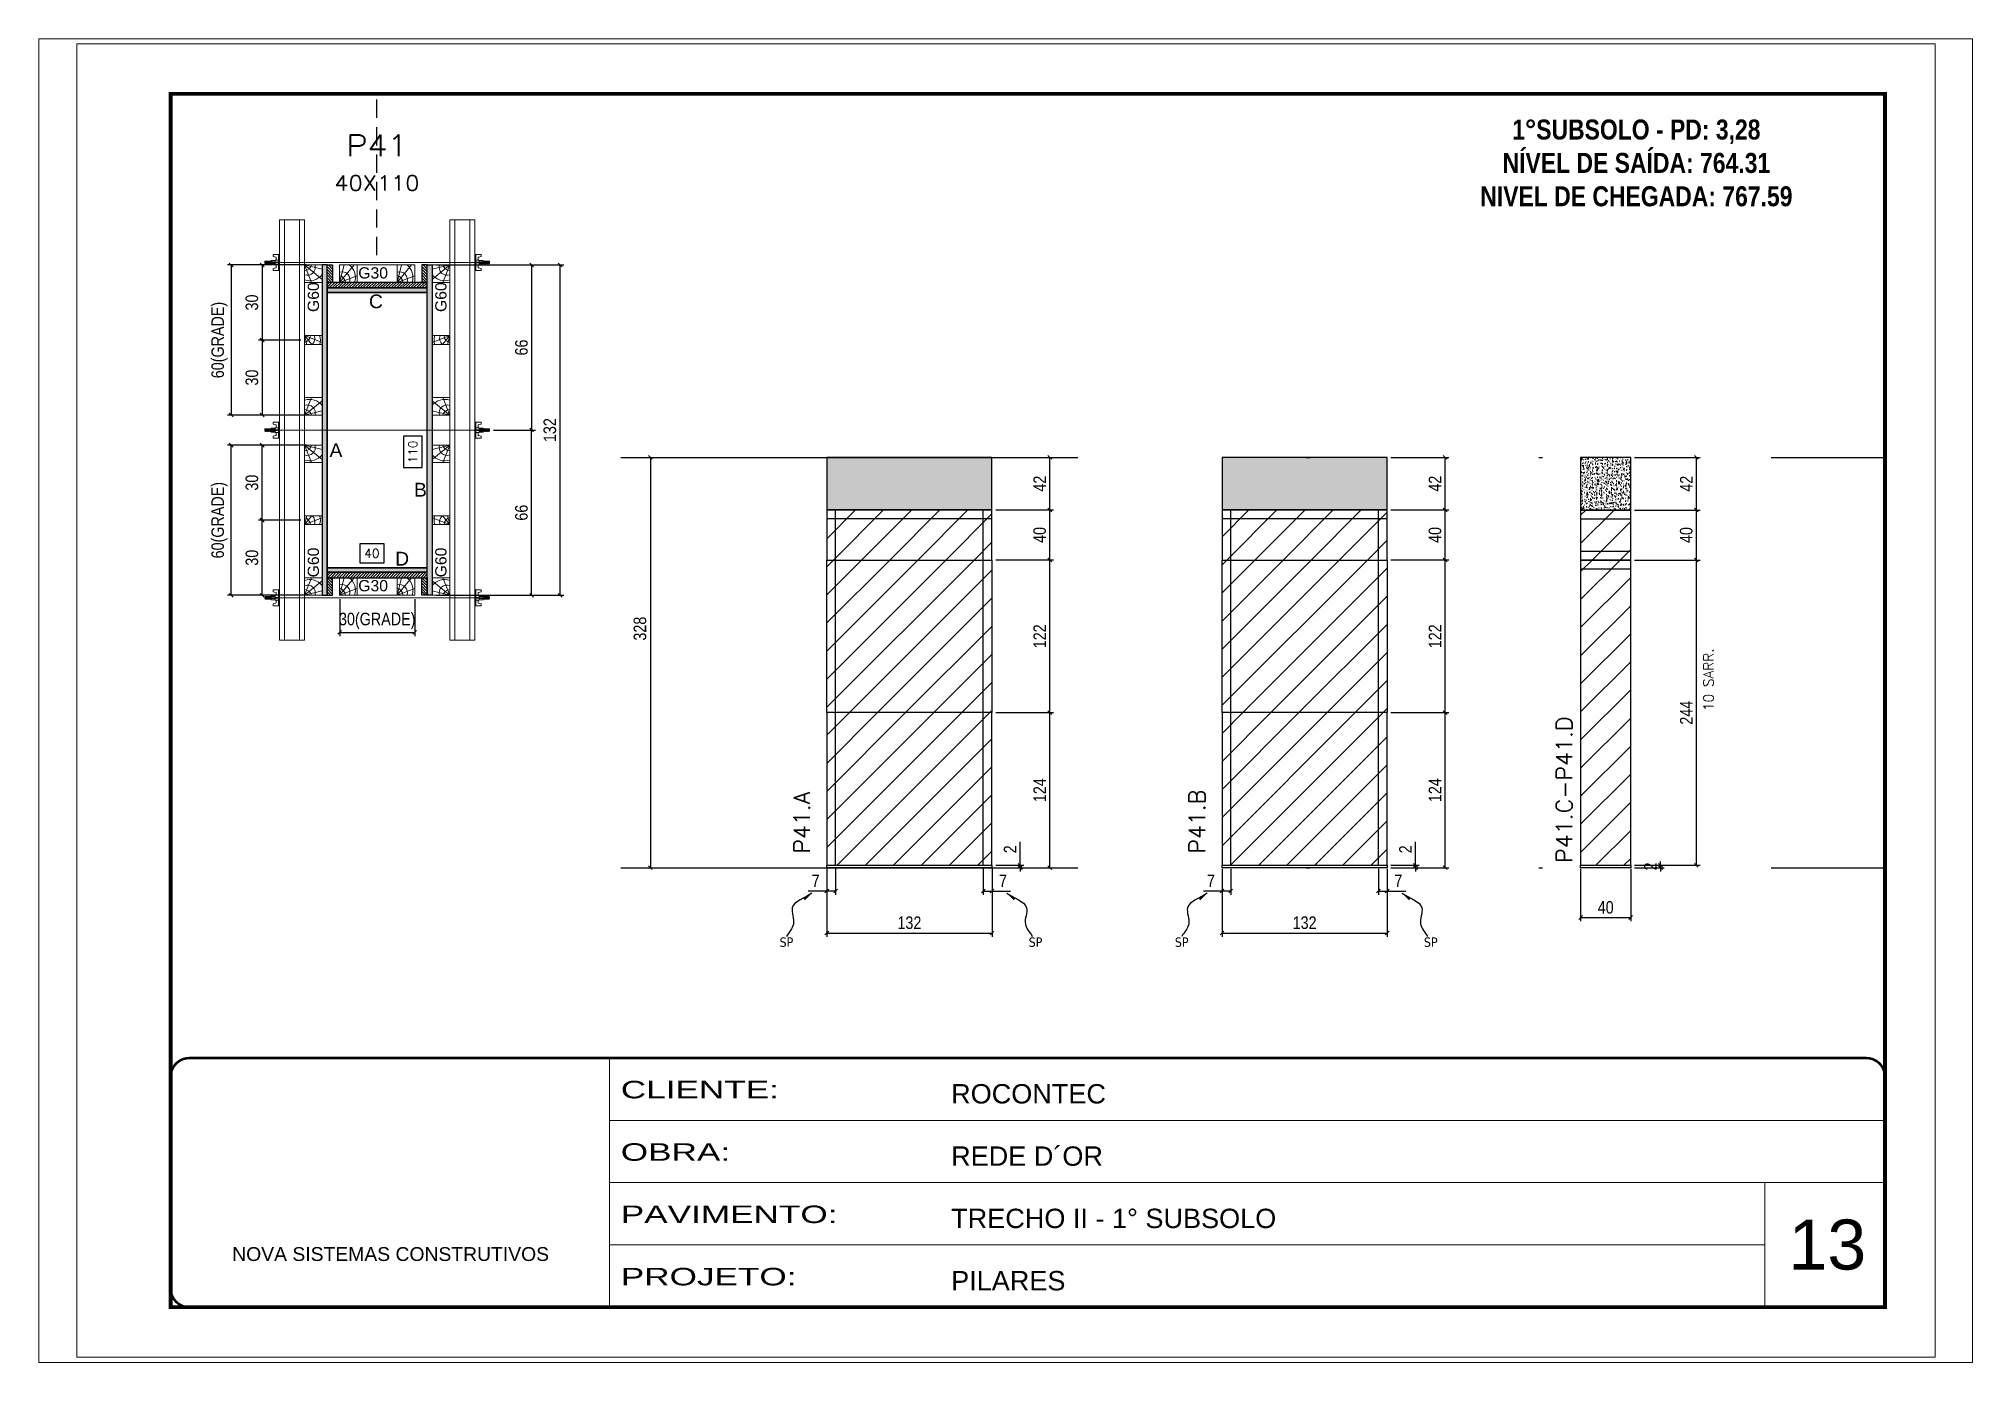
# Paper-space layout '01 (13)' of a CAD drawing. Extents: x -14 to 272, y 0 to 196.
# The model-space entities are those that its viewports show. They can reach past a viewport. Long polylines and large blocks are cut down to what shows.
import ezdxf
from ezdxf.enums import TextEntityAlignment as Align

# ---------------------------------------------------------------- set-up
doc = ezdxf.new("R2010")
doc.units = 0
for name, pattern in [('CONTINUO', [0]), ('DASHED', [0.75, 0.5, -0.25]), ('DIVIDE2', [0.625, 0.25, -0.125, 0, -0.125, 0, -0.125]), ('HIDDEN', [0.375, 0.25, -0.125])]:
    doc.linetypes.add(name, pattern=pattern)
for name, color, linetype, lineweight in [('CARIMBO', 255, 'Continuous', 9), ('Folhas', 255, 'Continuous', 9), ('Hachura', 251, 'Continuous', 9), ('Madeira', 126, 'Continuous', 18), ('Perfil Metálico', 224, 'Continuous', 18), ('SARRAFO DE PRESSAO', 251, 'DASHED', 9), ('Texto Seção', 7, 'Continuous', 15)]:
    doc.layers.add(name, color=color, linetype=linetype, lineweight=lineweight)
for name, color, linetype in [('CHAPA', 1, 'Continuous'), ('COTA', 241, 'Continuous'), ('cotas', 4, 'Continuous'), ('FUNDOS', 1, 'Continuous'), ('MEIO_PONT', 93, 'Continuous'), ('NOMENCLATURA', 7, 'Continuous'), ('Nível', 160, 'Continuous'), ('Painéis', 200, 'Continuous'), ('SARR_2.2x7', 40, 'Continuous'), ('SARRAFO', 251, 'Continuous'), ('Sarrafo de Pressão', 42, 'HIDDEN'), ('texto', 7, 'Continuous'), ('Texto de Titulo', 7, 'Continuous'), ('Texto Qtd Sarr', 242, 'Continuous'), ('TEXTO_GERAL', 7, 'Continuous')]:
    doc.layers.add(name, color=color, linetype=linetype)
doc.styles.add('ARIAL', font='arial.ttf')
doc.styles.add('COTA TECNICA', font='techl___.ttf', dxfattribs={"height": 10})
doc.styles.add('COTA TECNICA 2X', font='techl___.ttf', dxfattribs={"height": 10})
doc.styles.add('COTA TECNICA-50', font='techl___.ttf', dxfattribs={"height": 10})
doc.styles.add('REGUA-120', font='ROMANS.shx', dxfattribs={"height": 15})
doc.styles.add('ROMANC', font='techb___.ttf', dxfattribs={"height": 2.5})
doc.styles.add('ROMANS', font='romans.shx')
doc.styles.add('SANSSERIF', font='sas_____.pfb')
doc.styles.get("Standard").update_dxf_attribs({"font": 'arial.ttf'})
doc.styles.add('Tecnologia', font='')
doc.styles.get('Tecnologia').set_extended_font_data('Forgotten Futurist')
doc.dimstyles.new('COTA PAINEL-50', dxfattribs={"dimtxt": 10, "dimasz": 3, "dimexe": 3, "dimexo": 3, "dimgap": 3, "dimtad": 1, "dimdec": 1, "dimzin": 12, "dimdsep": 46, "dimtxsty": 'COTA TECNICA-50', "dimblk1": 'OBLIQUE', "dimblk2": 'OBLIQUE', "dimsah": 1, "dimcen": 0.9, "dimclrd": 4, "dimclre": 4, "dimclrt": 240, "dimadec": 1, "dimazin": 3, "dimtfac": 1, "dimtdec": 1, "dimtmove": 0, "dimatfit": 3, "dimfxl": 1, "dimtolj": 1, "dimtzin": 12, "dimarcsym": 0})
doc.dimstyles.new('PAINEL', dxfattribs={"dimtxt": 10, "dimasz": 3, "dimexe": 3, "dimexo": 3, "dimgap": 3, "dimtad": 1, "dimdec": 1, "dimzin": 12, "dimdsep": 46, "dimtxsty": 'COTA TECNICA', "dimblk1": 'OBLIQUE', "dimblk2": 'OBLIQUE', "dimsah": 1, "dimcen": 0.9, "dimclrd": 4, "dimclre": 4, "dimclrt": 240, "dimadec": 1, "dimazin": 3, "dimtfac": 1, "dimtdec": 1, "dimtmove": 0, "dimatfit": 3, "dimfxl": 1, "dimtolj": 1, "dimtzin": 12, "dimarcsym": 0})
doc.dimstyles.new('SECAO PILAR', dxfattribs={"dimtxt": 10, "dimasz": 3, "dimexe": 3, "dimexo": 3, "dimgap": 3, "dimtad": 1, "dimdec": 1, "dimlfac": 0.5, "dimzin": 12, "dimdsep": 46, "dimtxsty": 'COTA TECNICA 2X', "dimblk1": 'OBLIQUE', "dimblk2": 'OBLIQUE', "dimsah": 1, "dimcen": 0.9, "dimclrd": 256, "dimclre": 256, "dimclrt": 256, "dimadec": 1, "dimazin": 3, "dimtfac": 1, "dimtdec": 1, "dimtmove": 0, "dimatfit": 3, "dimfxl": 1, "dimtolj": 1, "dimtzin": 12, "dimarcsym": 0})
doc.dimstyles.new('SECÇÃO 2', dxfattribs={"dimtxt": 7, "dimasz": 6, "dimexe": 0.18, "dimexo": 2, "dimgap": -4, "dimtad": 3, "dimdec": 1, "dimlfac": 0.5, "dimzin": 12, "dimdsep": 46, "dimtxsty": 'ROMANS', "dimblk": 'ARCHTICK', "dimcen": 0.09, "dimse1": 1, "dimse2": 1, "dimsd1": 1, "dimsd2": 1, "dimclrd": 180, "dimclre": 5, "dimclrt": 1, "dimadec": 0, "dimazin": 3, "dimtfac": 1, "dimtdec": 1, "dimtofl": 0, "dimtmove": 0, "dimatfit": 3, "dimldrblk": 'ARCHTICK', "dimfxl": 1, "dimtolj": 1, "dimtzin": 0, "dimarcsym": 0})
doc.dimstyles.get("Standard").update_dxf_attribs({"dimtxt": 0.18, "dimasz": 0.18, "dimexe": 0.18, "dimexo": 0.0625, "dimgap": 0.09, "dimtad": 0, "dimtih": 1, "dimtoh": 1, "dimdec": 4, "dimzin": 0, "dimdsep": 46, "dimtxsty": 'Standard', "dimcen": 0.09, "dimadec": 0, "dimazin": 0, "dimtfac": 1, "dimtdec": 4, "dimtofl": 0, "dimtmove": 0, "dimatfit": 3, "dimfxl": 1, "dimtolj": 1, "dimtzin": 0, "dimarcsym": 0})
pattern_1 = [(45, (-127075.793, -33000.405), (-11.2253202, 11.2253202), [])]

psp = doc.layouts.new('01 (13)')

msp = doc.modelspace()

# ---------------------------------------------------------------- texts
at = {"layer": 'CARIMBO', "style": 'ARIAL'}
msp.add_text('13', height=40, dxfattribs=at).set_placement((3313.07, -2185.78))
at = {"layer": 'NOMENCLATURA', "color": 2, "insert": (3191.53, -1239.86), "char_height": 16, "attachment_point": 2, "style": 'ROMANC'}
msp.add_mtext_dynamic_manual_height_columns('\\P1°SUBSOLO - PD: 3,28\\PNÍVEL DE SAÍDA: 764.31\\PNIVEL DE CHEGADA: 767.59', width=300.2766, gutter_width=1, heights=[0], dxfattribs=at)
at = {"layer": 'texto', "color": 0, "char_height": 7.5, "attachment_point": 5}
for insert in [(2512.32, -1924.13), (2711.34, -1924.13), (2828.19, -1924.13), (3027.22, -1924.13)]:
    msp.add_mtext('{\\fTahoma|b0|i0|c0|p34;\\C4;SP}', dxfattribs=dict(at, insert=insert))
at = {"layer": 'Texto Seção', "color": 0, "linetype": 'Continuous', "style": 'SANSSERIF'}
for p in [(2134.25, -1420.41), (2236.19, -1420.41), (2134.25, -1632.49), (2236.19, -1632.49)]:
    msp.add_text('G60', height=9, rotation=90, dxfattribs=at).set_placement(p, align=Align.MIDDLE_LEFT)
at = {"layer": 'Texto Seção', "linetype": 'Continuous', "style": 'ROMANS'}
msp.add_text('10 SARR.', height=8, rotation=90, dxfattribs=at).set_placement((3253.16, -1739.36))
at = {"layer": 'Texto Seção', "char_height": 13, "width": 285.3299, "attachment_point": 7, "rotation": 90, "style": 'REGUA-120'}
for s, insert in [('P41.C-P41.D', (3140.34, -1860.72)), ('P41.A', (2531.1, -1853.39)), ('P41.B', (2846.97, -1853.39))]:
    msp.add_mtext(s, dxfattribs=dict(at, insert=insert))
at = {"layer": 'TEXTO_GERAL', "style": 'ARIAL'}
for s, p in [('C', (2184.28, -1411.88)), ('A', (2152.33, -1530.81)), ('B', (2219.83, -1562.44)), ('D', (2205.23, -1617.57))]:
    msp.add_text(s, height=11, dxfattribs=at).set_placement(p, align=Align.MIDDLE_CENTER)
at = {"layer": 'TEXTO_GERAL', "color": 0, "linetype": 'Continuous', "char_height": 9, "width": 285.3299, "attachment_point": 7, "style": 'SANSSERIF'}
for insert in [(2170.15, -1393.76), (2170.15, -1643.76)]:
    msp.add_mtext('G30', dxfattribs=dict(at, insert=insert))

# ---------------------------------------------------------------- blocks, each defined once
blk = doc.blocks.new('9999999999')
at = {"color": 30, "linetype": 'CONTINUO'}
for p, q in [((98564.6, 34230.2), (98564.6, 34429.4)), ((98564.6, 34379.6), (99584, 34379.6)), ((98564.6, 34329.8), (99488, 34329.8)), ((99584, 34329.8), (99488, 34329.8)), ((99488, 34329.8), (99488, 34230.2)), ((98564.6, 34280), (99488, 34280))]:
    blk.add_line(p, q, dxfattribs=at)
at = {"color": 30, "linetype": 'CONTINUO', "const_width": 2}
blk.add_lwpolyline([(99584, 34230.2), (99584, 34414.4, 0.414214), (99569, 34429.4), (98229, 34429.4, 0.414214), (98214, 34414.4), (98214, 34245.2, 0.414214), (98229, 34230.2), (99584, 34230.2)], format="xyb", dxfattribs=at)
at = {"layer": 'Folhas'}
blk.add_lwpolyline([(98139, 34190.2), (99624, 34190.2), (99624, 35240.2), (98139, 35240.2)], close=True, dxfattribs=at)
at = {"layer": 'Folhas', "color": 30, "const_width": 3}
blk.add_lwpolyline([(98214, 34230.2), (99584, 34230.2), (99584, 35200.2), (98214, 35200.2)], close=True, dxfattribs=at)
at = {"color": 7, "linetype": 'Continuous', "ltscale": 5, "style": 'ARIAL'}
for s, height, p in [('ROCONTEC', 15.48, (98837.7, 34393.1)), ('REDE D´OR', 15.48, (98837.7, 34343.3)), ('TRECHO II - 1° SUBSOLO', 15.483, (98837.7, 34293.5)), ('NOVA SISTEMAS CONSTRUTIVOS', 11.059, (98263.2, 34267.2)), ('PILARES', 15.48, (98837.7, 34243.7))]:
    blk.add_text(s, height=height, dxfattribs=at).set_placement(p)
at = {"layer": 'Folhas', "color": 7, "style": 'Tecnologia', "width": 1.5}
for s, p in [('CLIENTE:', (98573.7, 34397.2)), ('OBRA:', (98573.7, 34347.3)), ('PAVIMENTO:', (98573.7, 34297.5)), ('PROJETO:', (98573.7, 34247.7))]:
    blk.add_text(s, height=14, dxfattribs=at).set_placement(p)
blk = doc.blocks.new('_Oblique')
at = {"color": 0, "linetype": 'ByBlock', "lineweight": -2}
blk.add_line((-0.5, -0.5), (0.5, 0.5), dxfattribs=at)
blk = doc.blocks.new('*D442')
at = {"layer": 'cotas', "color": 4, "linetype": 'ByBlock', "lineweight": -2, "transparency": 16777216}
for p, q in [((2382.9, -1536.6), (2406.6, -1536.6)), ((2403.6, -1536.6), (2403.6, -1864.6)), ((2382.9, -1864.6), (2406.6, -1864.6))]:
    blk.add_line(p, q, dxfattribs=at)
at = {"layer": 'Defpoints', "color": 0, "linetype": 'ByBlock', "transparency": 16777216}
for p in [(2379.9, -1536.6), (2379.9, -1864.6), (2403.6, -1864.6)]:
    blk.add_point(p, dxfattribs=at)
at = {"layer": 'cotas', "color": 4, "linetype": 'ByBlock', "lineweight": -2, "transparency": 16777216, "xscale": 3, "yscale": 3, "zscale": 3}
for p, rotation in [((2403.6, -1536.6), 90), ((2403.6, -1864.6), 270)]:
    blk.add_blockref('_Oblique', p, dxfattribs=dict(at, rotation=rotation))
at = {"layer": 'cotas', "color": 240, "linetype": 'ByBlock', "transparency": 16777216, "insert": (2395.3, -1673.5), "char_height": 10, "attachment_point": 5, "rotation": 90, "style": 'COTA TECNICA'}
blk.add_mtext('\\A1;328', dxfattribs=at)
blk = doc.blocks.new('*D326')
at = {"layer": 'COTA', "color": 4, "lineweight": -2, "transparency": 16777216}
for p, q in [((3190, -1618.7), (3242.5, -1618.7)), ((3239.5, -1862.6), (3239.5, -1618.7)), ((3190, -1862.6), (3242.5, -1862.6))]:
    blk.add_line(p, q, dxfattribs=at)
at = {"layer": 'Defpoints', "color": 0, "transparency": 16777216}
for p in [(3187, -1618.7), (3239.5, -1618.7), (3187, -1862.6)]:
    blk.add_point(p, dxfattribs=at)
at = {"layer": 'COTA', "color": 4, "lineweight": -2, "transparency": 16777216, "xscale": 3, "yscale": 3, "zscale": 3}
for p, rotation in [((3239.5, -1618.7), 90), ((3239.5, -1862.6), 270)]:
    blk.add_blockref('_Oblique', p, dxfattribs=dict(at, rotation=rotation))
at = {"layer": 'COTA', "color": 240, "transparency": 16777216, "insert": (3231.4, -1740.7), "char_height": 10, "attachment_point": 5, "rotation": 90, "style": 'COTA TECNICA'}
blk.add_mtext('\\A1;244', dxfattribs=at)
blk = doc.blocks.new('*D327')
at = {"layer": 'COTA', "color": 4, "lineweight": -2, "transparency": 16777216}
for p, q in [((3190, -1536.6), (3242.5, -1536.6)), ((3239.5, -1578.7), (3239.5, -1536.6)), ((3190, -1578.7), (3242.5, -1578.7))]:
    blk.add_line(p, q, dxfattribs=at)
at = {"layer": 'Defpoints', "color": 0, "transparency": 16777216}
for p in [(3187, -1536.6), (3239.5, -1536.6), (3187, -1578.7)]:
    blk.add_point(p, dxfattribs=at)
at = {"layer": 'COTA', "color": 4, "lineweight": -2, "transparency": 16777216, "xscale": 3, "yscale": 3, "zscale": 3}
for p, rotation in [((3239.5, -1536.6), 90), ((3239.5, -1578.7), 270)]:
    blk.add_blockref('_Oblique', p, dxfattribs=dict(at, rotation=rotation))
at = {"layer": 'COTA', "color": 240, "transparency": 16777216, "insert": (3231.4, -1557.7), "char_height": 10, "attachment_point": 5, "rotation": 90, "style": 'COTA TECNICA'}
blk.add_mtext('\\A1;42', dxfattribs=at)
blk = doc.blocks.new('*D328')
at = {"layer": 'COTA', "color": 4, "lineweight": -2, "transparency": 16777216}
for p, q in [((3147, -1865.6), (3147, -1907.4)), ((3187, -1865.6), (3187, -1907.4)), ((3147, -1904.4), (3187, -1904.4))]:
    blk.add_line(p, q, dxfattribs=at)
at = {"layer": 'Defpoints', "color": 0, "transparency": 16777216}
for p in [(3147, -1862.6), (3187, -1862.6), (3187, -1904.4)]:
    blk.add_point(p, dxfattribs=at)
at = {"layer": 'COTA', "color": 4, "lineweight": -2, "transparency": 16777216, "xscale": 3, "yscale": 3, "zscale": 3, "rotation": 180}
blk.add_blockref('_Oblique', (3147, -1904.4), dxfattribs=at)
at = {"layer": 'COTA', "color": 4, "lineweight": -2, "transparency": 16777216, "xscale": 3, "yscale": 3, "zscale": 3}
blk.add_blockref('_Oblique', (3187, -1904.4), dxfattribs=at)
at = {"layer": 'COTA', "color": 240, "transparency": 16777216, "insert": (3167, -1896.3), "char_height": 10, "attachment_point": 5, "style": 'COTA TECNICA'}
blk.add_mtext('\\A1;40', dxfattribs=at)
blk = doc.blocks.new('*D443')
at = {"layer": 'COTA', "color": 4, "linetype": 'ByBlock', "lineweight": -2, "transparency": 16777216}
for p, q in [((3190, -1578.7), (3242.5, -1578.7)), ((3239.5, -1618.7), (3239.5, -1578.7)), ((3190, -1618.7), (3242.5, -1618.7))]:
    blk.add_line(p, q, dxfattribs=at)
at = {"layer": 'Defpoints', "color": 0, "linetype": 'ByBlock', "transparency": 16777216}
for p in [(3187, -1578.7), (3239.5, -1578.7), (3187, -1618.7)]:
    blk.add_point(p, dxfattribs=at)
at = {"layer": 'COTA', "color": 4, "linetype": 'ByBlock', "lineweight": -2, "transparency": 16777216, "xscale": 3, "yscale": 3, "zscale": 3}
for p, rotation in [((3239.5, -1578.7), 90), ((3239.5, -1618.7), 270)]:
    blk.add_blockref('_Oblique', p, dxfattribs=dict(at, rotation=rotation))
at = {"layer": 'COTA', "color": 240, "linetype": 'ByBlock', "transparency": 16777216, "insert": (3231.4, -1598.7), "char_height": 10, "attachment_point": 5, "rotation": 90, "style": 'COTA TECNICA'}
blk.add_mtext('\\A1;40', dxfattribs=at)
blk = doc.blocks.new('*D329')
at = {"layer": 'COTA', "color": 4, "lineweight": -2, "transparency": 16777216}
for p, q in [((3190, -1862.6), (3213.8, -1862.6)), ((3190, -1864.6), (3213.8, -1864.6)), ((3210.8, -1862.6), (3210.8, -1859.6)), ((3210.8, -1864.6), (3210.8, -1862.6)), ((3210.8, -1864.6), (3210.8, -1867.6))]:
    blk.add_line(p, q, dxfattribs=at)
at = {"layer": 'Defpoints', "color": 0, "transparency": 16777216}
for p in [(3187, -1862.6), (3187, -1864.6), (3210.8, -1862.6)]:
    blk.add_point(p, dxfattribs=at)
at = {"layer": 'COTA', "color": 4, "lineweight": -2, "transparency": 16777216, "xscale": 3, "yscale": 3, "zscale": 3}
for p, rotation in [((3210.8, -1862.6), 270), ((3210.8, -1864.6), 90)]:
    blk.add_blockref('_Oblique', p, dxfattribs=dict(at, rotation=rotation))
at = {"layer": 'COTA', "color": 240, "transparency": 16777216, "insert": (3202.8, -1863.6), "char_height": 10, "attachment_point": 5, "rotation": 90, "style": 'COTA TECNICA-50'}
blk.add_mtext('\\A1;2', dxfattribs=at)
blk = doc.blocks.new('titulo1')
at = {"layer": 'Defpoints', "color": 252, "linetype": 'HIDDEN', "ltscale": 2}
blk.add_line((0, 0), (0, 125), dxfattribs=at)
at = {"layer": 'Defpoints', "style": 'ROMANS', "oblique": 15}
blk.add_attdef('FOLHA', text='', height=10, dxfattribs=at).set_placement((0, 15.6), align=Align.MIDDLE_CENTER)
at = {"layer": 'Texto Qtd Sarr', "color": 3, "style": 'ROMANS', "oblique": 15}
for tag, height, p in [('TITULO', 17, (0, 71.4)), ('SEÇÃO', 12, (0, 41.5))]:
    blk.add_attdef(tag, text='', height=height, dxfattribs=at).set_placement(p, align=Align.MIDDLE_CENTER)
blk = doc.blocks.new('*D290')
at = {"layer": 'COTA', "color": 180, "lineweight": -2, "transparency": 16777216}
for p, q in [((2221.3, -1519.7), (2206.3, -1519.7)), ((2206.3, -1519.7), (2206.3, -1544.7)), ((2221.3, -1544.7), (2221.3, -1519.7)), ((2206.3, -1544.7), (2221.3, -1544.7))]:
    blk.add_line(p, q, dxfattribs=at)
at = {"layer": 'Defpoints', "color": 0, "transparency": 16777216}
for p in [(2225.3, -1404.8), (2225.3, -1404.8), (2225.3, -1624.8)]:
    blk.add_point(p, dxfattribs=at)
at = {"layer": 'COTA', "color": 1, "transparency": 16777216, "insert": (2213.8, -1532.2), "char_height": 7, "attachment_point": 5, "rotation": 90, "style": 'ROMANS'}
blk.add_mtext('\\A1;110', dxfattribs=at)
blk = doc.blocks.new('_ArchTick')
at = {"color": 0, "linetype": 'ByBlock', "const_width": 0.15}
blk.add_lwpolyline([(-0.5, -0.5), (0.5, 0.5)], dxfattribs=at)
blk = doc.blocks.new('*D291')
at = {"layer": 'COTA', "lineweight": -2, "transparency": 16777216}
for p, q in [((2232.3, -1382.8), (2334.5, -1382.8)), ((2331.5, -1646.8), (2331.5, -1382.8)), ((2232.3, -1646.8), (2334.5, -1646.8))]:
    blk.add_line(p, q, dxfattribs=at)
at = {"layer": 'Defpoints', "color": 0, "transparency": 16777216}
for p in [(2229.3, -1382.8), (2331.5, -1382.8), (2229.3, -1646.8)]:
    blk.add_point(p, dxfattribs=at)
at = {"layer": 'COTA', "lineweight": -2, "transparency": 16777216, "xscale": 3, "yscale": 3, "zscale": 3}
for p, rotation in [((2331.5, -1382.8), 90), ((2331.5, -1646.8), 270)]:
    blk.add_blockref('_Oblique', p, dxfattribs=dict(at, rotation=rotation))
at = {"layer": 'COTA', "transparency": 16777216, "insert": (2323.3, -1514.8), "char_height": 10, "attachment_point": 5, "rotation": 90, "style": 'COTA TECNICA 2X'}
blk.add_mtext('\\A1;132', dxfattribs=at)
blk = doc.blocks.new('*D292')
at = {"layer": 'COTA', "lineweight": -2, "transparency": 16777216}
for p, q in [((2278.1, -1514.8), (2311.7, -1514.8)), ((2308.7, -1646.8), (2308.7, -1514.8)), ((2266.3, -1646.8), (2311.7, -1646.8))]:
    blk.add_line(p, q, dxfattribs=at)
at = {"layer": 'Defpoints', "color": 0, "transparency": 16777216}
for p in [(2275.1, -1514.8), (2308.7, -1514.8), (2263.3, -1646.8)]:
    blk.add_point(p, dxfattribs=at)
at = {"layer": 'COTA', "lineweight": -2, "transparency": 16777216, "xscale": 3, "yscale": 3, "zscale": 3}
for p, rotation in [((2308.7, -1514.8), 90), ((2308.7, -1646.8), 270)]:
    blk.add_blockref('_Oblique', p, dxfattribs=dict(at, rotation=rotation))
at = {"layer": 'COTA', "transparency": 16777216, "insert": (2300.6, -1580.8), "char_height": 10, "attachment_point": 5, "rotation": 90, "style": 'COTA TECNICA 2X'}
blk.add_mtext('\\A1;66', dxfattribs=at)
blk = doc.blocks.new('*D293')
at = {"layer": 'COTA', "lineweight": -2, "transparency": 16777216}
for p, q in [((2266.3, -1382.8), (2311.7, -1382.8)), ((2308.7, -1382.8), (2308.7, -1514.8)), ((2278.1, -1514.8), (2311.7, -1514.8))]:
    blk.add_line(p, q, dxfattribs=at)
at = {"layer": 'Defpoints', "color": 0, "transparency": 16777216}
for p in [(2263.3, -1382.8), (2275.1, -1514.8), (2308.7, -1514.8)]:
    blk.add_point(p, dxfattribs=at)
at = {"layer": 'COTA', "lineweight": -2, "transparency": 16777216, "xscale": 3, "yscale": 3, "zscale": 3}
for p, rotation in [((2308.7, -1382.8), 90), ((2308.7, -1514.8), 270)]:
    blk.add_blockref('_Oblique', p, dxfattribs=dict(at, rotation=rotation))
at = {"layer": 'COTA', "transparency": 16777216, "insert": (2300.6, -1448.8), "char_height": 10, "attachment_point": 5, "rotation": 90, "style": 'COTA TECNICA 2X'}
blk.add_mtext('\\A1;66', dxfattribs=at)
blk = doc.blocks.new('*D294')
at = {"layer": 'COTA', "color": 180, "lineweight": -2, "transparency": 16777216}
for p, q in [((2190.8, -1605.8), (2171.4, -1605.8)), ((2171.4, -1605.8), (2171.4, -1620.8)), ((2190.8, -1620.8), (2190.8, -1605.8)), ((2171.4, -1620.8), (2190.8, -1620.8))]:
    blk.add_line(p, q, dxfattribs=at)
at = {"layer": 'Defpoints', "color": 0, "transparency": 16777216}
for p in [(2145.3, -1624.8), (2145.3, -1624.8), (2225.3, -1624.8)]:
    blk.add_point(p, dxfattribs=at)
at = {"layer": 'COTA', "color": 1, "transparency": 16777216, "insert": (2181.1, -1613.3), "char_height": 7, "attachment_point": 5, "style": 'ROMANS'}
blk.add_mtext('\\A1;40', dxfattribs=at)
blk = doc.blocks.new('C')
at = {"layer": 'Hachura', "color": 0}
for p, q in [((0, 3.22), (0, -3.22)), ((0.45, 3.22), (0, 3.22)), ((0.46, 3.16), (0, 3.16)), ((0.46, 3.05), (0, 3.05)), ((0.46, 2.88), (0, 2.88)), ((0, 2.75), (0, -1.16)), ((0.46, 2.65), (0, 2.65)), ((0.46, 2.23), (0, 2.23)), ((0.46, 1.51), (0, 1.51)), ((0.39, 0.49), (0.17, 0.49)), ((0.45, -3.23), (0.45, 3.22)), ((0.45, 3.22), (2.58, 3.22)), ((1.74, 0.97), (0.45, 0.97)), ((1.45, 0.1), (0.45, 0.1)), ((1.35, 1.94), (1.35, 0.96)), ((2.58, 2.39), (1.47, 2.09)), ((1.74, -0.97), (1.74, 0.97)), ((1.74, 0.97), (1.74, 0.84)), ((1.74, 0.97), (1.74, 0.84)), ((1.74, 0.84), (3.35, 0.84)), ((3.35, 0.45), (1.74, 0.45)), ((2.58, 3.22), (2.58, 2.39)), ((3.32, 0.84), (3.32, -0.84)), ((3.35, 0.84), (3.35, -0.84)), ((3.68, 0.45), (3.35, 0.45)), ((3.84, -0.52), (3.35, 0.45)), ((3.35, 0.06), (3.67, -0.57)), ((3.68, 0.45), (4.16, -0.52)), ((3.72, 0.5), (4.25, -0.57)), ((4.37, -0.55), (3.83, 0.53)), ((4.15, 0.45), (3.93, 0.45)), ((4.42, -0.52), (3.93, 0.45)), ((4.15, 0.45), (4.26, 0.45)), ((4.26, 0.45), (4.74, -0.52)), ((4.3, 0.5), (4.83, -0.57)), ((4.95, -0.55), (4.41, 0.53)), ((4.51, 0.45), (4.84, 0.45)), ((5, -0.52), (4.51, 0.45)), ((4.84, 0.45), (5.32, -0.52)), ((4.88, 0.5), (5.41, -0.57)), ((5.53, -0.55), (4.99, 0.53)), ((5.58, -0.52), (5.09, 0.45)), ((5.42, 0.45), (5.09, 0.45)), ((5.58, -0.52), (5.09, 0.45)), ((5.42, 0.45), (5.74, -0.19)), ((5.46, 0.5), (5.74, -0.07)), ((5.74, 0.19), (5.57, 0.53)), ((5.74, 0.32), (5.68, 0.45)), ((5.68, 0.45), (5.74, 0.45)), ((5.74, 0.45), (5.9, 0.29)), ((5.74, 0.45), (5.74, -0.52)), ((5.9, -0.36), (5.9, 0.29)), ((0.45, 0), (0, 0)), ((0.46, -1.52), (0, -1.52)), ((0.46, -2.23), (0, -2.23)), ((0.46, -2.65), (0, -2.65)), ((0.46, -2.88), (0, -2.88)), ((0.46, -3.05), (0, -3.05)), ((0.46, -3.16), (0, -3.16)), ((0, -3.22), (2.57, -3.22)), ((0.08, -0.48), (0.29, -0.48)), ((0.29, -0.48), (0.4, -0.48)), ((0.45, 0), (0.45, -0.97)), ((0.45, -0.16), (1.45, -0.16)), ((0.45, -0.65), (0.45, -0.32)), ((0.45, -3.23), (0.45, -0.65)), ((0.45, -0.97), (1.74, -0.97)), ((1.35, -1.94), (1.35, -0.97)), ((2.58, -2.39), (1.47, -2.1)), ((3.35, -0.32), (1.74, -0.32)), ((3.35, -0.84), (1.74, -0.84)), ((2.58, -3.23), (2.58, -2.39)), ((3.35, -0.07), (3.58, -0.52)), ((3.35, -0.52), (3.58, -0.52)), ((3.84, -0.52), (4.16, -0.52)), ((4.42, -0.52), (4.74, -0.52)), ((4.63, -0.52), (4.74, -0.52)), ((5, -0.52), (5.32, -0.52)), ((5.58, -0.52), (5.74, -0.52)), ((5.74, -0.52), (5.9, -0.36)), ((5.74, -0.52), (5.74, -0.52))]:
    blk.add_line(p, q, dxfattribs=at)
for centre, radius, start, end in [((1.52, 1.94), 0.161, 104.74356, 180), ((1.44, -0.03), 0.129, 272.69497, 87.30503), ((3.81, 0.39), 0.143, 25.56881, 154.43119), ((4.39, 0.39), 0.143, 25.56881, 154.43119), ((4.97, 0.39), 0.143, 25.56881, 154.43119), ((5.55, 0.39), 0.143, 25.56881, 154.43119), ((0.17, -0.37), 0.174, 221.74404, 317.85924), ((1.52, -1.94), 0.161, 180, 255.25644), ((3.71, -0.4), 0.174, 222.14076, 318.25596), ((4.29, -0.4), 0.174, 222.14076, 318.25596), ((4.87, -0.4), 0.174, 222.14076, 318.25596), ((5.45, -0.4), 0.174, 222.14076, 318.25596), ((5.61, -0.4), 0.174, 317.85924, 318.25596)]:
    blk.add_arc(centre, radius, start, end, dxfattribs=at)
blk = doc.blocks.new('PONTALETE')
at = {"layer": 'Madeira'}
for q in [(2.71, 7), (7, 5.76), (7, 1.74)]:
    blk.add_line((0, 0), q, dxfattribs=at)
blk.add_lwpolyline([(0, 0), (7, 0), (7, 7), (0, 7)], close=True, dxfattribs=at)
for centre, radius, start, end in [((2.04, 0.06), 6.23, 37.28179, 109.09128), ((1.09, 0.9), 3.19, 343.60304, 109.98471), ((-0.21, -0.78), 3.09, 14.63219, 86.0383)]:
    blk.add_arc(centre, radius, start, end, dxfattribs=at)
blk = doc.blocks.new('*D295')
at = {"layer": 'COTA', "lineweight": -2, "transparency": 16777216}
for p, q in [((2128.6, -1526.8), (2065.6, -1526.8)), ((2068.6, -1646.8), (2068.6, -1526.8)), ((2128.6, -1646.8), (2065.6, -1646.8))]:
    blk.add_line(p, q, dxfattribs=at)
at = {"layer": 'Defpoints', "color": 0, "transparency": 16777216}
for p in [(2068.6, -1526.8), (2131.6, -1526.8), (2131.6, -1646.8)]:
    blk.add_point(p, dxfattribs=at)
at = {"layer": 'COTA', "lineweight": -2, "transparency": 16777216, "xscale": 3, "yscale": 3, "zscale": 3}
for p, rotation in [((2068.6, -1526.8), 90), ((2068.6, -1646.8), 270)]:
    blk.add_blockref('_Oblique', p, dxfattribs=dict(at, rotation=rotation))
at = {"layer": 'COTA', "transparency": 16777216, "insert": (2059.3, -1586.8), "char_height": 10, "attachment_point": 5, "rotation": 90, "style": 'COTA TECNICA 2X'}
blk.add_mtext('\\A1;60(GRADE)', dxfattribs=at)
blk = doc.blocks.new('*D423')
at = {"layer": 'COTA', "lineweight": -2, "transparency": 16777216}
for p, q in [((2155.3, -1649.8), (2155.3, -1679.5)), ((2215.3, -1649.8), (2215.3, -1679.5)), ((2155.3, -1676.5), (2215.3, -1676.5))]:
    blk.add_line(p, q, dxfattribs=at)
at = {"layer": 'Defpoints', "color": 0, "transparency": 16777216}
for p in [(2155.3, -1646.8), (2215.3, -1646.8), (2215.3, -1676.5)]:
    blk.add_point(p, dxfattribs=at)
at = {"layer": 'COTA', "lineweight": -2, "transparency": 16777216, "xscale": 3, "yscale": 3, "zscale": 3, "rotation": 180}
blk.add_blockref('_Oblique', (2155.3, -1676.5), dxfattribs=at)
at = {"layer": 'COTA', "lineweight": -2, "transparency": 16777216, "xscale": 3, "yscale": 3, "zscale": 3}
blk.add_blockref('_Oblique', (2215.3, -1676.5), dxfattribs=at)
at = {"layer": 'COTA', "transparency": 16777216, "insert": (2185.3, -1667.3), "char_height": 10, "attachment_point": 5, "style": 'COTA TECNICA 2X'}
blk.add_mtext('\\A1;30(GRADE)', dxfattribs=at)
blk = doc.blocks.new('MEIO PONTALETE')
at = {"layer": 'Madeira'}
for q in [(2.71, 7), (3.5, 2.88), (3.5, 0.87)]:
    blk.add_line((0, 0), q, dxfattribs=at)
blk.add_lwpolyline([(0, 0), (3.5, 0), (3.5, 7), (0, 7)], close=True, dxfattribs=at)
for centre, radius, start, end in [((2.04, 0.06), 6.23, 76.44987, 109.09128), ((1.09, 0.9), 3.19, 40.90626, 109.98471), ((-0.21, -0.78), 3.09, 14.63219, 86.0383)]:
    blk.add_arc(centre, radius, start, end, dxfattribs=at)
blk = doc.blocks.new('*D424')
at = {"layer": 'COTA', "lineweight": -2, "transparency": 16777216}
for p, q in [((2124.3, -1586.8), (2090.4, -1586.8)), ((2093.4, -1646.8), (2093.4, -1586.8)), ((2124.3, -1646.8), (2090.4, -1646.8))]:
    blk.add_line(p, q, dxfattribs=at)
at = {"layer": 'Defpoints', "color": 0, "transparency": 16777216}
for p in [(2093.4, -1586.8), (2127.3, -1586.8), (2127.3, -1646.8)]:
    blk.add_point(p, dxfattribs=at)
at = {"layer": 'COTA', "lineweight": -2, "transparency": 16777216, "xscale": 3, "yscale": 3, "zscale": 3}
for p, rotation in [((2093.4, -1586.8), 90), ((2093.4, -1646.8), 270)]:
    blk.add_blockref('_Oblique', p, dxfattribs=dict(at, rotation=rotation))
at = {"layer": 'COTA', "transparency": 16777216, "insert": (2085.2, -1616.8), "char_height": 10, "attachment_point": 5, "rotation": 90, "style": 'COTA TECNICA 2X'}
blk.add_mtext('\\A1;30', dxfattribs=at)
blk = doc.blocks.new('*D425')
at = {"layer": 'COTA', "lineweight": -2, "transparency": 16777216}
for p, q in [((2124.3, -1526.8), (2090.4, -1526.8)), ((2093.4, -1586.8), (2093.4, -1526.8)), ((2124.3, -1586.8), (2090.4, -1586.8))]:
    blk.add_line(p, q, dxfattribs=at)
at = {"layer": 'Defpoints', "color": 0, "transparency": 16777216}
for p in [(2093.4, -1526.8), (2127.3, -1526.8), (2127.3, -1586.8)]:
    blk.add_point(p, dxfattribs=at)
at = {"layer": 'COTA', "lineweight": -2, "transparency": 16777216, "xscale": 3, "yscale": 3, "zscale": 3}
for p, rotation in [((2093.4, -1526.8), 90), ((2093.4, -1586.8), 270)]:
    blk.add_blockref('_Oblique', p, dxfattribs=dict(at, rotation=rotation))
at = {"layer": 'COTA', "transparency": 16777216, "insert": (2085.2, -1556.8), "char_height": 10, "attachment_point": 5, "rotation": 90, "style": 'COTA TECNICA 2X'}
blk.add_mtext('\\A1;30', dxfattribs=at)
blk = doc.blocks.new('*D296')
at = {"layer": 'COTA', "lineweight": -2, "transparency": 16777216}
for p, q in [((2128.6, -1382.8), (2065.6, -1382.8)), ((2068.6, -1382.8), (2068.6, -1502.8)), ((2128.6, -1502.8), (2065.6, -1502.8))]:
    blk.add_line(p, q, dxfattribs=at)
at = {"layer": 'Defpoints', "color": 0, "transparency": 16777216}
for p in [(2131.6, -1382.8), (2068.6, -1502.8), (2131.6, -1502.8)]:
    blk.add_point(p, dxfattribs=at)
at = {"layer": 'COTA', "lineweight": -2, "transparency": 16777216, "xscale": 3, "yscale": 3, "zscale": 3}
for p, rotation in [((2068.6, -1382.8), 90), ((2068.6, -1502.8), 270)]:
    blk.add_blockref('_Oblique', p, dxfattribs=dict(at, rotation=rotation))
at = {"layer": 'COTA', "transparency": 16777216, "insert": (2059.3, -1442.8), "char_height": 10, "attachment_point": 5, "rotation": 90, "style": 'COTA TECNICA 2X'}
blk.add_mtext('\\A1;60(GRADE)', dxfattribs=at)
blk = doc.blocks.new('*D426')
at = {"layer": 'COTA', "lineweight": -2, "transparency": 16777216}
for p, q in [((2124.3, -1382.8), (2090.4, -1382.8)), ((2093.4, -1382.8), (2093.4, -1442.8)), ((2124.3, -1442.8), (2090.4, -1442.8))]:
    blk.add_line(p, q, dxfattribs=at)
at = {"layer": 'Defpoints', "color": 0, "transparency": 16777216}
for p in [(2127.3, -1382.8), (2093.4, -1442.8), (2127.3, -1442.8)]:
    blk.add_point(p, dxfattribs=at)
at = {"layer": 'COTA', "lineweight": -2, "transparency": 16777216, "xscale": 3, "yscale": 3, "zscale": 3}
for p, rotation in [((2093.4, -1382.8), 90), ((2093.4, -1442.8), 270)]:
    blk.add_blockref('_Oblique', p, dxfattribs=dict(at, rotation=rotation))
at = {"layer": 'COTA', "transparency": 16777216, "insert": (2085.2, -1412.8), "char_height": 10, "attachment_point": 5, "rotation": 90, "style": 'COTA TECNICA 2X'}
blk.add_mtext('\\A1;30', dxfattribs=at)
blk = doc.blocks.new('*D427')
at = {"layer": 'COTA', "lineweight": -2, "transparency": 16777216}
for p, q in [((2124.3, -1442.8), (2090.4, -1442.8)), ((2093.4, -1442.8), (2093.4, -1502.8)), ((2124.3, -1502.8), (2090.4, -1502.8))]:
    blk.add_line(p, q, dxfattribs=at)
at = {"layer": 'Defpoints', "color": 0, "transparency": 16777216}
for p in [(2127.3, -1442.8), (2093.4, -1502.8), (2127.3, -1502.8)]:
    blk.add_point(p, dxfattribs=at)
at = {"layer": 'COTA', "lineweight": -2, "transparency": 16777216, "xscale": 3, "yscale": 3, "zscale": 3}
for p, rotation in [((2093.4, -1442.8), 90), ((2093.4, -1502.8), 270)]:
    blk.add_blockref('_Oblique', p, dxfattribs=dict(at, rotation=rotation))
at = {"layer": 'COTA', "transparency": 16777216, "insert": (2085.2, -1472.8), "char_height": 10, "attachment_point": 5, "rotation": 90, "style": 'COTA TECNICA 2X'}
blk.add_mtext('\\A1;30', dxfattribs=at)
blk = doc.blocks.new('*D80')
at = {"layer": 'COTA', "color": 4, "lineweight": -2, "transparency": 16777216}
for p, q in [((2544.6, -1865.6), (2544.6, -1919.8)), ((2676.6, -1865.6), (2676.6, -1919.8)), ((2544.6, -1916.8), (2676.6, -1916.8))]:
    blk.add_line(p, q, dxfattribs=at)
at = {"layer": 'Defpoints', "color": 0, "transparency": 16777216}
for p in [(2544.6, -1862.6), (2676.6, -1862.6), (2676.6, -1916.8)]:
    blk.add_point(p, dxfattribs=at)
at = {"layer": 'COTA', "color": 4, "lineweight": -2, "transparency": 16777216, "xscale": 3, "yscale": 3, "zscale": 3, "rotation": 180}
blk.add_blockref('_Oblique', (2544.6, -1916.8), dxfattribs=at)
at = {"layer": 'COTA', "color": 4, "lineweight": -2, "transparency": 16777216, "xscale": 3, "yscale": 3, "zscale": 3}
blk.add_blockref('_Oblique', (2676.6, -1916.8), dxfattribs=at)
at = {"layer": 'COTA', "color": 240, "transparency": 16777216, "insert": (2610.6, -1908.6), "char_height": 10, "attachment_point": 5, "style": 'COTA TECNICA'}
blk.add_mtext('\\A1;132', dxfattribs=at)
blk = doc.blocks.new('*D152')
at = {"layer": 'COTA', "color": 4, "lineweight": -2, "transparency": 16777216}
for p, q in [((2679.6, -1536.6), (2725.8, -1536.6)), ((2722.8, -1578.6), (2722.8, -1536.6)), ((2679.6, -1578.6), (2725.8, -1578.6))]:
    blk.add_line(p, q, dxfattribs=at)
at = {"layer": 'Defpoints', "color": 0, "transparency": 16777216}
for p in [(2676.6, -1536.6), (2722.8, -1536.6), (2676.6, -1578.6)]:
    blk.add_point(p, dxfattribs=at)
at = {"layer": 'COTA', "color": 4, "lineweight": -2, "transparency": 16777216, "xscale": 3, "yscale": 3, "zscale": 3}
for p, rotation in [((2722.8, -1536.6), 90), ((2722.8, -1578.6), 270)]:
    blk.add_blockref('_Oblique', p, dxfattribs=dict(at, rotation=rotation))
at = {"layer": 'COTA', "color": 240, "transparency": 16777216, "insert": (2714.7, -1557.6), "char_height": 10, "attachment_point": 5, "rotation": 90, "style": 'COTA TECNICA'}
blk.add_mtext('\\A1;42', dxfattribs=at)
blk = doc.blocks.new('*D153')
at = {"layer": 'COTA', "color": 4, "lineweight": -2, "transparency": 16777216}
for p, q in [((2679.6, -1740.6), (2725.8, -1740.6)), ((2722.8, -1864.6), (2722.8, -1740.6)), ((2679.6, -1864.6), (2725.8, -1864.6))]:
    blk.add_line(p, q, dxfattribs=at)
at = {"layer": 'Defpoints', "color": 0, "transparency": 16777216}
for p in [(2676.6, -1740.6), (2722.8, -1740.6), (2676.6, -1864.6)]:
    blk.add_point(p, dxfattribs=at)
at = {"layer": 'COTA', "color": 4, "lineweight": -2, "transparency": 16777216, "xscale": 3, "yscale": 3, "zscale": 3}
for p, rotation in [((2722.8, -1740.6), 90), ((2722.8, -1864.6), 270)]:
    blk.add_blockref('_Oblique', p, dxfattribs=dict(at, rotation=rotation))
at = {"layer": 'COTA', "color": 240, "transparency": 16777216, "insert": (2714.7, -1802.6), "char_height": 10, "attachment_point": 5, "rotation": 90, "style": 'COTA TECNICA-50'}
blk.add_mtext('\\A1;124', dxfattribs=at)
blk = doc.blocks.new('*D154')
at = {"layer": 'COTA', "color": 4, "lineweight": -2, "transparency": 16777216}
for p, q in [((2699.1, -1862.6), (2699.1, -1843.8)), ((2679.6, -1862.6), (2702.1, -1862.6)), ((2679.6, -1864.6), (2702.1, -1864.6)), ((2699.1, -1864.6), (2699.1, -1862.6)), ((2699.1, -1864.6), (2699.1, -1867.6))]:
    blk.add_line(p, q, dxfattribs=at)
at = {"layer": 'Defpoints', "color": 0, "transparency": 16777216}
for p in [(2676.6, -1862.6), (2676.6, -1864.6), (2699.1, -1864.6)]:
    blk.add_point(p, dxfattribs=at)
at = {"layer": 'COTA', "color": 4, "lineweight": -2, "transparency": 16777216, "xscale": 3, "yscale": 3, "zscale": 3}
for p, rotation in [((2699.1, -1862.6), 270), ((2699.1, -1864.6), 90)]:
    blk.add_blockref('_Oblique', p, dxfattribs=dict(at, rotation=rotation))
at = {"layer": 'COTA', "color": 240, "transparency": 16777216, "insert": (2691.1, -1849.9), "char_height": 10, "attachment_point": 5, "rotation": 90, "style": 'COTA TECNICA-50'}
blk.add_mtext('\\A1;2', dxfattribs=at)
blk = doc.blocks.new('*D155')
at = {"layer": 'COTA', "color": 4, "linetype": 'ByBlock', "lineweight": -2, "transparency": 16777216}
for p, q in [((2679.6, -1618.6), (2725.8, -1618.6)), ((2722.8, -1740.6), (2722.8, -1618.6)), ((2679.6, -1740.6), (2725.8, -1740.6))]:
    blk.add_line(p, q, dxfattribs=at)
at = {"layer": 'Defpoints', "color": 0, "linetype": 'ByBlock', "transparency": 16777216}
for p in [(2676.6, -1618.6), (2722.8, -1618.6), (2676.6, -1740.6)]:
    blk.add_point(p, dxfattribs=at)
at = {"layer": 'COTA', "color": 4, "linetype": 'ByBlock', "lineweight": -2, "transparency": 16777216, "xscale": 3, "yscale": 3, "zscale": 3}
for p, rotation in [((2722.8, -1618.6), 90), ((2722.8, -1740.6), 270)]:
    blk.add_blockref('_Oblique', p, dxfattribs=dict(at, rotation=rotation))
at = {"layer": 'COTA', "color": 240, "linetype": 'ByBlock', "transparency": 16777216, "insert": (2714.7, -1679.6), "char_height": 10, "attachment_point": 5, "rotation": 90, "style": 'COTA TECNICA'}
blk.add_mtext('\\A1;122', dxfattribs=at)
blk = doc.blocks.new('*D156')
at = {"layer": 'COTA', "color": 4, "lineweight": -2, "transparency": 16777216}
for p, q in [((2544.6, -1867.6), (2544.6, -1886.2)), ((2551.6, -1865.6), (2551.6, -1886.2)), ((2544.6, -1883.2), (2529.8, -1883.2)), ((2551.6, -1883.2), (2544.6, -1883.2))]:
    blk.add_line(p, q, dxfattribs=at)
at = {"layer": 'Defpoints', "color": 0, "transparency": 16777216}
for p in [(2544.6, -1864.6), (2551.6, -1862.6), (2544.6, -1883.2)]:
    blk.add_point(p, dxfattribs=at)
at = {"layer": 'COTA', "color": 4, "lineweight": -2, "transparency": 16777216, "xscale": 3, "yscale": 3, "zscale": 3, "rotation": 180}
blk.add_blockref('_Oblique', (2544.6, -1883.2), dxfattribs=at)
at = {"layer": 'COTA', "color": 4, "lineweight": -2, "transparency": 16777216, "xscale": 3, "yscale": 3, "zscale": 3}
blk.add_blockref('_Oblique', (2551.6, -1883.2), dxfattribs=at)
at = {"layer": 'COTA', "color": 240, "transparency": 16777216, "insert": (2535.7, -1875.1), "char_height": 10, "attachment_point": 5, "style": 'COTA TECNICA-50'}
blk.add_mtext('\\A1;7', dxfattribs=at)
blk = doc.blocks.new('*D157')
at = {"layer": 'COTA', "color": 4, "lineweight": -2, "transparency": 16777216}
for p, q in [((2669.6, -1865.6), (2669.6, -1886.2)), ((2676.6, -1867.6), (2676.6, -1886.2)), ((2669.6, -1883.2), (2676.6, -1883.2)), ((2676.6, -1883.2), (2691.3, -1883.2))]:
    blk.add_line(p, q, dxfattribs=at)
at = {"layer": 'Defpoints', "color": 0, "transparency": 16777216}
for p in [(2669.6, -1862.6), (2676.6, -1864.6), (2676.6, -1883.2)]:
    blk.add_point(p, dxfattribs=at)
at = {"layer": 'COTA', "color": 4, "lineweight": -2, "transparency": 16777216, "xscale": 3, "yscale": 3, "zscale": 3, "rotation": 180}
blk.add_blockref('_Oblique', (2669.6, -1883.2), dxfattribs=at)
at = {"layer": 'COTA', "color": 4, "lineweight": -2, "transparency": 16777216, "xscale": 3, "yscale": 3, "zscale": 3}
blk.add_blockref('_Oblique', (2676.6, -1883.2), dxfattribs=at)
at = {"layer": 'COTA', "color": 240, "transparency": 16777216, "insert": (2685.4, -1875.1), "char_height": 10, "attachment_point": 5, "style": 'COTA TECNICA-50'}
blk.add_mtext('\\A1;7', dxfattribs=at)
blk = doc.blocks.new('*D399')
at = {"layer": 'Defpoints', "color": 0, "linetype": 'ByBlock', "transparency": 16777216}
for p in [(2676.6, -1578.6), (2722.8, -1578.6), (2676.6, -1618.6)]:
    blk.add_point(p, dxfattribs=at)
at = {"layer": 'FUNDOS', "color": 4, "linetype": 'ByBlock', "lineweight": -2, "transparency": 16777216}
for p, q in [((2679.6, -1578.6), (2725.8, -1578.6)), ((2722.8, -1618.6), (2722.8, -1578.6)), ((2679.6, -1618.6), (2725.8, -1618.6))]:
    blk.add_line(p, q, dxfattribs=at)
at = {"layer": 'FUNDOS', "color": 4, "linetype": 'ByBlock', "lineweight": -2, "transparency": 16777216, "xscale": 3, "yscale": 3, "zscale": 3}
for p, rotation in [((2722.8, -1578.6), 90), ((2722.8, -1618.6), 270)]:
    blk.add_blockref('_Oblique', p, dxfattribs=dict(at, rotation=rotation))
at = {"layer": 'FUNDOS', "color": 240, "linetype": 'ByBlock', "transparency": 16777216, "insert": (2714.7, -1598.6), "char_height": 10, "attachment_point": 5, "rotation": 90, "style": 'COTA TECNICA'}
blk.add_mtext('\\A1;40', dxfattribs=at)
blk = doc.blocks.new('*D158')
at = {"layer": 'COTA', "color": 4, "lineweight": -2, "transparency": 16777216}
for p, q in [((2860.4, -1865.6), (2860.4, -1919.8)), ((2992.4, -1865.6), (2992.4, -1919.8)), ((2860.4, -1916.8), (2992.4, -1916.8))]:
    blk.add_line(p, q, dxfattribs=at)
at = {"layer": 'Defpoints', "color": 0, "transparency": 16777216}
for p in [(2860.4, -1862.6), (2992.4, -1862.6), (2992.4, -1916.8)]:
    blk.add_point(p, dxfattribs=at)
at = {"layer": 'COTA', "color": 4, "lineweight": -2, "transparency": 16777216, "xscale": 3, "yscale": 3, "zscale": 3, "rotation": 180}
blk.add_blockref('_Oblique', (2860.4, -1916.8), dxfattribs=at)
at = {"layer": 'COTA', "color": 4, "lineweight": -2, "transparency": 16777216, "xscale": 3, "yscale": 3, "zscale": 3}
blk.add_blockref('_Oblique', (2992.4, -1916.8), dxfattribs=at)
at = {"layer": 'COTA', "color": 240, "transparency": 16777216, "insert": (2926.4, -1908.6), "char_height": 10, "attachment_point": 5, "style": 'COTA TECNICA'}
blk.add_mtext('\\A1;132', dxfattribs=at)
blk = doc.blocks.new('*D159')
at = {"layer": 'COTA', "color": 4, "lineweight": -2, "transparency": 16777216}
for p, q in [((2995.4, -1536.6), (3041.7, -1536.6)), ((3038.7, -1578.6), (3038.7, -1536.6)), ((2995.4, -1578.6), (3041.7, -1578.6))]:
    blk.add_line(p, q, dxfattribs=at)
at = {"layer": 'Defpoints', "color": 0, "transparency": 16777216}
for p in [(2992.4, -1536.6), (3038.7, -1536.6), (2992.4, -1578.6)]:
    blk.add_point(p, dxfattribs=at)
at = {"layer": 'COTA', "color": 4, "lineweight": -2, "transparency": 16777216, "xscale": 3, "yscale": 3, "zscale": 3}
for p, rotation in [((3038.7, -1536.6), 90), ((3038.7, -1578.6), 270)]:
    blk.add_blockref('_Oblique', p, dxfattribs=dict(at, rotation=rotation))
at = {"layer": 'COTA', "color": 240, "transparency": 16777216, "insert": (3030.6, -1557.6), "char_height": 10, "attachment_point": 5, "rotation": 90, "style": 'COTA TECNICA'}
blk.add_mtext('\\A1;42', dxfattribs=at)
blk = doc.blocks.new('*D160')
at = {"layer": 'COTA', "color": 4, "lineweight": -2, "transparency": 16777216}
for p, q in [((2995.4, -1740.6), (3041.7, -1740.6)), ((3038.7, -1864.6), (3038.7, -1740.6)), ((2995.4, -1864.6), (3041.7, -1864.6))]:
    blk.add_line(p, q, dxfattribs=at)
at = {"layer": 'Defpoints', "color": 0, "transparency": 16777216}
for p in [(2992.4, -1740.6), (3038.7, -1740.6), (2992.4, -1864.6)]:
    blk.add_point(p, dxfattribs=at)
at = {"layer": 'COTA', "color": 4, "lineweight": -2, "transparency": 16777216, "xscale": 3, "yscale": 3, "zscale": 3}
for p, rotation in [((3038.7, -1740.6), 90), ((3038.7, -1864.6), 270)]:
    blk.add_blockref('_Oblique', p, dxfattribs=dict(at, rotation=rotation))
at = {"layer": 'COTA', "color": 240, "transparency": 16777216, "insert": (3030.6, -1802.6), "char_height": 10, "attachment_point": 5, "rotation": 90, "style": 'COTA TECNICA-50'}
blk.add_mtext('\\A1;124', dxfattribs=at)
blk = doc.blocks.new('*D161')
at = {"layer": 'COTA', "color": 4, "lineweight": -2, "transparency": 16777216}
for p, q in [((3015, -1862.6), (3015, -1843.8)), ((2995.4, -1862.6), (3018, -1862.6)), ((2995.4, -1864.6), (3018, -1864.6)), ((3015, -1864.6), (3015, -1862.6)), ((3015, -1864.6), (3015, -1867.6))]:
    blk.add_line(p, q, dxfattribs=at)
at = {"layer": 'Defpoints', "color": 0, "transparency": 16777216}
for p in [(2992.4, -1862.6), (2992.4, -1864.6), (3015, -1864.6)]:
    blk.add_point(p, dxfattribs=at)
at = {"layer": 'COTA', "color": 4, "lineweight": -2, "transparency": 16777216, "xscale": 3, "yscale": 3, "zscale": 3}
for p, rotation in [((3015, -1862.6), 270), ((3015, -1864.6), 90)]:
    blk.add_blockref('_Oblique', p, dxfattribs=dict(at, rotation=rotation))
at = {"layer": 'COTA', "color": 240, "transparency": 16777216, "insert": (3007, -1849.9), "char_height": 10, "attachment_point": 5, "rotation": 90, "style": 'COTA TECNICA-50'}
blk.add_mtext('\\A1;2', dxfattribs=at)
blk = doc.blocks.new('*D162')
at = {"layer": 'COTA', "color": 4, "linetype": 'ByBlock', "lineweight": -2, "transparency": 16777216}
for p, q in [((2995.4, -1618.6), (3041.7, -1618.6)), ((3038.7, -1740.6), (3038.7, -1618.6)), ((2995.4, -1740.6), (3041.7, -1740.6))]:
    blk.add_line(p, q, dxfattribs=at)
at = {"layer": 'Defpoints', "color": 0, "linetype": 'ByBlock', "transparency": 16777216}
for p in [(2992.4, -1618.6), (3038.7, -1618.6), (2992.4, -1740.6)]:
    blk.add_point(p, dxfattribs=at)
at = {"layer": 'COTA', "color": 4, "linetype": 'ByBlock', "lineweight": -2, "transparency": 16777216, "xscale": 3, "yscale": 3, "zscale": 3}
for p, rotation in [((3038.7, -1618.6), 90), ((3038.7, -1740.6), 270)]:
    blk.add_blockref('_Oblique', p, dxfattribs=dict(at, rotation=rotation))
at = {"layer": 'COTA', "color": 240, "linetype": 'ByBlock', "transparency": 16777216, "insert": (3030.6, -1679.6), "char_height": 10, "attachment_point": 5, "rotation": 90, "style": 'COTA TECNICA'}
blk.add_mtext('\\A1;122', dxfattribs=at)
blk = doc.blocks.new('*D163')
at = {"layer": 'COTA', "color": 4, "lineweight": -2, "transparency": 16777216}
for p, q in [((2860.4, -1867.6), (2860.4, -1886.2)), ((2867.4, -1865.6), (2867.4, -1886.2)), ((2860.4, -1883.2), (2845.7, -1883.2)), ((2867.4, -1883.2), (2860.4, -1883.2))]:
    blk.add_line(p, q, dxfattribs=at)
at = {"layer": 'Defpoints', "color": 0, "transparency": 16777216}
for p in [(2860.4, -1864.6), (2867.4, -1862.6), (2860.4, -1883.2)]:
    blk.add_point(p, dxfattribs=at)
at = {"layer": 'COTA', "color": 4, "lineweight": -2, "transparency": 16777216, "xscale": 3, "yscale": 3, "zscale": 3, "rotation": 180}
blk.add_blockref('_Oblique', (2860.4, -1883.2), dxfattribs=at)
at = {"layer": 'COTA', "color": 4, "lineweight": -2, "transparency": 16777216, "xscale": 3, "yscale": 3, "zscale": 3}
blk.add_blockref('_Oblique', (2867.4, -1883.2), dxfattribs=at)
at = {"layer": 'COTA', "color": 240, "transparency": 16777216, "insert": (2851.6, -1875.1), "char_height": 10, "attachment_point": 5, "style": 'COTA TECNICA-50'}
blk.add_mtext('\\A1;7', dxfattribs=at)
blk = doc.blocks.new('*D164')
at = {"layer": 'COTA', "color": 4, "lineweight": -2, "transparency": 16777216}
for p, q in [((2985.4, -1865.6), (2985.4, -1886.2)), ((2992.4, -1867.6), (2992.4, -1886.2)), ((2985.4, -1883.2), (2992.4, -1883.2)), ((2992.4, -1883.2), (3007.2, -1883.2))]:
    blk.add_line(p, q, dxfattribs=at)
at = {"layer": 'Defpoints', "color": 0, "transparency": 16777216}
for p in [(2985.4, -1862.6), (2992.4, -1864.6), (2992.4, -1883.2)]:
    blk.add_point(p, dxfattribs=at)
at = {"layer": 'COTA', "color": 4, "lineweight": -2, "transparency": 16777216, "xscale": 3, "yscale": 3, "zscale": 3, "rotation": 180}
blk.add_blockref('_Oblique', (2985.4, -1883.2), dxfattribs=at)
at = {"layer": 'COTA', "color": 4, "lineweight": -2, "transparency": 16777216, "xscale": 3, "yscale": 3, "zscale": 3}
blk.add_blockref('_Oblique', (2992.4, -1883.2), dxfattribs=at)
at = {"layer": 'COTA', "color": 240, "transparency": 16777216, "insert": (3001.3, -1875.1), "char_height": 10, "attachment_point": 5, "style": 'COTA TECNICA-50'}
blk.add_mtext('\\A1;7', dxfattribs=at)
blk = doc.blocks.new('*D400')
at = {"layer": 'Defpoints', "color": 0, "linetype": 'ByBlock', "transparency": 16777216}
for p in [(2992.4, -1578.6), (3038.7, -1578.6), (2992.4, -1618.6)]:
    blk.add_point(p, dxfattribs=at)
at = {"layer": 'FUNDOS', "color": 4, "linetype": 'ByBlock', "lineweight": -2, "transparency": 16777216}
for p, q in [((2995.4, -1578.6), (3041.7, -1578.6)), ((3038.7, -1618.6), (3038.7, -1578.6)), ((2995.4, -1618.6), (3041.7, -1618.6))]:
    blk.add_line(p, q, dxfattribs=at)
at = {"layer": 'FUNDOS', "color": 4, "linetype": 'ByBlock', "lineweight": -2, "transparency": 16777216, "xscale": 3, "yscale": 3, "zscale": 3}
for p, rotation in [((3038.7, -1578.6), 90), ((3038.7, -1618.6), 270)]:
    blk.add_blockref('_Oblique', p, dxfattribs=dict(at, rotation=rotation))
at = {"layer": 'FUNDOS', "color": 240, "linetype": 'ByBlock', "transparency": 16777216, "insert": (3030.6, -1598.6), "char_height": 10, "attachment_point": 5, "rotation": 90, "style": 'COTA TECNICA'}
blk.add_mtext('\\A1;40', dxfattribs=at)

# ---------------------------------------------------------------- dimensions: what is measured, and where the dimension line sits
at = {"layer": 'COTA'}
for base, p1, p2, angle, picture, middle in [((2068.57, -1502.8), (2131.63, -1382.8), (2131.63, -1502.8), 270, '*D296', (2068.57, -1442.8)), ((2068.57, -1526.8), (2131.63, -1646.8), (2131.63, -1526.8), 90, '*D295', (2068.57, -1586.8))]:
    dim = msp.add_linear_dim(base=base, p1=p1, p2=p2, angle=angle, text='<>(GRADE)', dimstyle='SECAO PILAR', dxfattribs=at)
    dim.commit()
    dim.dimension.update_dxf_attribs({"geometry": picture, "text_midpoint": middle, "dimtype": 160})
for base, p1, p2, angle, dimstyle, picture, middle in [((2093.44, -1442.8), (2127.29, -1382.8), (2127.29, -1442.8), 270, 'SECAO PILAR', '*D426', (2085.22, -1412.8)), ((2331.49, -1382.8), (2229.29, -1646.8), (2229.29, -1382.8), 90, 'SECAO PILAR', '*D291', (2323.27, -1514.8)), ((2308.72, -1514.8), (2263.29, -1382.8), (2275.09, -1514.8), 270, 'SECAO PILAR', '*D293', (2300.62, -1448.8)), ((2093.44, -1502.8), (2127.29, -1442.8), (2127.29, -1502.8), 270, 'SECAO PILAR', '*D427', (2085.22, -1472.8)), ((2308.72, -1514.8), (2263.29, -1646.8), (2275.09, -1514.8), 90, 'SECAO PILAR', '*D292', (2300.62, -1580.8)), ((2093.44, -1526.8), (2127.29, -1586.8), (2127.29, -1526.8), 90, 'SECAO PILAR', '*D425', (2085.22, -1556.8)), ((2093.44, -1586.8), (2127.29, -1646.8), (2127.29, -1586.8), 90, 'SECAO PILAR', '*D424', (2085.22, -1616.8)), ((2722.81, -1740.64), (2676.57, -1864.64), (2676.57, -1740.64), 90, 'COTA PAINEL-50', '*D153', (2714.73, -1802.64)), ((3038.68, -1740.64), (2992.44, -1864.64), (2992.44, -1740.64), 90, 'COTA PAINEL-50', '*D160', (3030.6, -1802.64)), ((2544.57, -1883.15), (2551.57, -1862.64), (2544.57, -1864.64), 180, 'COTA PAINEL-50', '*D156', (2535.7, -1875.08)), ((2860.44, -1883.15), (2867.44, -1862.64), (2860.44, -1864.64), 180, 'COTA PAINEL-50', '*D163', (2851.57, -1875.08))]:
    dim = msp.add_linear_dim(base=base, p1=p1, p2=p2, angle=angle, dimstyle=dimstyle, dxfattribs=at)
    dim.commit()
    dim.dimension.update_dxf_attribs({"geometry": picture, "text_midpoint": middle})
for base, p1, p2, angle, dimstyle, picture, middle in [((2225.29, -1404.8), (2225.29, -1624.8), (2225.29, -1404.8), 90, 'SECÇÃO 2', '*D290', (2225.29, -1532.17)), ((2145.29, -1624.8), (2225.29, -1624.8), (2145.29, -1624.8), 180, 'SECÇÃO 2', '*D294', (2181.1, -1624.8)), ((2699.09, -1864.64), (2676.57, -1862.64), (2676.57, -1864.64), 90, 'COTA PAINEL-50', '*D154', (2699.09, -1849.9)), ((3014.96, -1864.64), (2992.44, -1862.64), (2992.44, -1864.64), 90, 'COTA PAINEL-50', '*D161', (3014.96, -1849.9)), ((3210.8, -1862.64), (3186.99, -1864.64), (3186.99, -1862.64), 90, 'COTA PAINEL-50', '*D329', (3210.8, -1863.64))]:
    dim = msp.add_linear_dim(base=base, p1=p1, p2=p2, angle=angle, dimstyle=dimstyle, dxfattribs=at)
    dim.commit()
    dim.dimension.update_dxf_attribs({"geometry": picture, "text_midpoint": middle, "dimtype": 160})
for base, p1, p2, picture, middle in [((2722.81, -1536.64), (2676.57, -1578.64), (2676.57, -1536.64), '*D152', (2714.73, -1557.64)), ((3038.68, -1536.64), (2992.44, -1578.64), (2992.44, -1536.64), '*D159', (3030.6, -1557.64)), ((3239.47, -1536.64), (3186.99, -1578.66), (3186.99, -1536.64), '*D327', (3231.4, -1557.65)), ((3239.47, -1618.66), (3186.99, -1862.64), (3186.99, -1618.66), '*D326', (3231.4, -1740.65))]:
    dim = msp.add_linear_dim(base=base, p1=p1, p2=p2, angle=90, dimstyle='PAINEL', override={"dimarcsym": 2}, dxfattribs=at)
    dim.commit()
    dim.dimension.update_dxf_attribs({"geometry": picture, "text_midpoint": middle})
at = {"layer": 'COTA', "linetype": 'ByBlock'}
for base, p1, p2, picture, middle in [((3239.47, -1578.66), (3186.99, -1618.66), (3186.99, -1578.66), '*D443', (3231.37, -1598.66)), ((2722.81, -1618.64), (2676.57, -1740.64), (2676.57, -1618.64), '*D155', (2714.75, -1679.64)), ((3038.68, -1618.64), (2992.44, -1740.64), (2992.44, -1618.64), '*D162', (3030.62, -1679.64))]:
    dim = msp.add_linear_dim(base=base, p1=p1, p2=p2, angle=90, dimstyle='PAINEL', dxfattribs=at)
    dim.commit()
    dim.dimension.update_dxf_attribs({"geometry": picture, "text_midpoint": middle})
at = {"layer": 'COTA'}
dim = msp.add_linear_dim(base=(2215.29, -1676.51), p1=(2155.29, -1646.8), p2=(2215.29, -1646.8), text='<>(GRADE)', dimstyle='SECAO PILAR', dxfattribs=at)
dim.commit()
dim.dimension.update_dxf_attribs({"geometry": '*D423', "text_midpoint": (2185.29, -1676.51), "dimtype": 160})
for base, p1, p2, picture, middle in [((2676.57, -1916.82), (2544.57, -1862.64), (2676.57, -1862.64), '*D80', (2610.57, -1908.6)), ((2992.44, -1916.82), (2860.44, -1862.64), (2992.44, -1862.64), '*D158', (2926.44, -1908.6)), ((3186.99, -1904.37), (3146.99, -1862.64), (3186.99, -1862.64), '*D328', (3166.99, -1896.27))]:
    dim = msp.add_linear_dim(base=base, p1=p1, p2=p2, dimstyle='PAINEL', override={"dimarcsym": 2}, dxfattribs=at)
    dim.commit()
    dim.dimension.update_dxf_attribs({"geometry": picture, "text_midpoint": middle})
for base, p1, p2, picture, middle in [((2676.57, -1883.15), (2669.57, -1862.64), (2676.57, -1864.64), '*D157', (2685.43, -1875.08)), ((2992.44, -1883.15), (2985.44, -1862.64), (2992.44, -1864.64), '*D164', (3001.3, -1875.08))]:
    dim = msp.add_linear_dim(base=base, p1=p1, p2=p2, dimstyle='COTA PAINEL-50', dxfattribs=at)
    dim.commit()
    dim.dimension.update_dxf_attribs({"geometry": picture, "text_midpoint": middle})
at = {"layer": 'cotas', "linetype": 'ByBlock'}
dim = msp.add_linear_dim(base=(2403.58, -1864.64), p1=(2379.86, -1536.64), p2=(2379.86, -1864.64), angle=90, dimstyle='PAINEL', dxfattribs=at)
dim.commit()
dim.dimension.update_dxf_attribs({"geometry": '*D442', "text_midpoint": (2403.58, -1673.51), "dimtype": 160})
at = {"layer": 'FUNDOS', "linetype": 'ByBlock'}
for base, p1, p2, picture, middle in [((2722.81, -1578.64), (2676.57, -1618.64), (2676.57, -1578.64), '*D399', (2714.7, -1598.64)), ((3038.68, -1578.64), (2992.44, -1618.64), (2992.44, -1578.64), '*D400', (3030.58, -1598.64))]:
    dim = msp.add_linear_dim(base=base, p1=p1, p2=p2, angle=90, dimstyle='PAINEL', dxfattribs=at)
    dim.commit()
    dim.dimension.update_dxf_attribs({"geometry": picture, "text_midpoint": middle})

# ---------------------------------------------------------------- hatches: boundary and pattern name
at = {"layer": 'COTA', "linetype": 'ByBlock'}
h = msp.add_hatch(dxfattribs=at)
h.set_pattern_fill('AR-CONC', color=256, scale=0.03)
h.set_pattern_definition([(50, (-128558.517, -28425.905), (5.46554007, -0.47817257), [0.5715, -6.2865]), (355, (-128558.517, -28425.905), (-1.05730264, 5.73170536), [0.4572, -5.02921753]), (100.4514447, (-128558.0613, -28425.945), (4.40823741, 5.25353256), [0.48570026, -5.34270734]), (46.1842, (-128558.517, -28424.381), (8.13237123, -1.26126984), [0.85725, -9.42975]), (96.6355576, (-128557.839, -28424.486), (7.122124, 7.42278374), [0.7285507, -8.01406824]), (351.184151, (-128558.517, -28424.381), (7.122124, 7.42278374), [0.685799, -7.54379196]), (21, (-128557.755, -28424.762), (4.54843174, -3.06795595), [0.5715, -6.2865]), (326, (-128557.755, -28424.762), (1.85406085, 5.52563898), [0.4572, -5.0292]), (71.451445, (-128557.376, -28425.0176), (6.40249258, 2.45768307), [0.48570026, -5.34269813]), (37.5, (-128558.5168, -28425.905), (0.092658098, 2.536651166), [0, -4.96824, 0, -5.1054, 0, -5.04825]), (7.5, (-128558.5168, -28425.905), (2.004589875, 3.005417245), [0, -2.91084, 0, -4.85394, 0, -1.92405]), (327.5, (-128560.216, -28425.905), (4.067717855, -0.17186232), [0, -1.905, 0, -5.9436, 0, -7.8867]), (317.5, (-128560.978, -28425.905), (4.44387544, 0.76279473), [0, -2.4765, 0, -3.94716, 0, -5.6007])])
h.paths.add_polyline_path([(2544.57, -1578.64), (2676.57, -1578.64), (2676.57, -1536.64), (2544.57, -1536.64)])
h = msp.add_hatch(dxfattribs=at)
h.set_pattern_fill('AR-CONC', color=256, scale=0.03)
h.set_pattern_definition([(50, (-128242.6453, -28425.905), (5.46554007, -0.47817257), [0.5715, -6.2865]), (355, (-128242.645, -28425.905), (-1.05730264, 5.73170536), [0.4572, -5.02921753]), (100.4514447, (-128242.19, -28425.945), (4.40823741, 5.25353256), [0.48570026, -5.34270734]), (46.1842, (-128242.645, -28424.381), (8.13237123, -1.26126984), [0.85725, -9.42975]), (96.6355576, (-128241.9676, -28424.486), (7.122124, 7.42278374), [0.7285507, -8.01406824]), (351.184151, (-128242.645, -28424.381), (7.122124, 7.42278374), [0.685799, -7.54379196]), (21, (-128241.8833, -28424.762), (4.54843174, -3.06795595), [0.5715, -6.2865]), (326, (-128241.883, -28424.762), (1.85406085, 5.52563898), [0.4572, -5.0292]), (71.451445, (-128241.504, -28425.0176), (6.40249258, 2.45768307), [0.48570026, -5.34269813]), (37.5, (-128242.6453, -28425.905), (0.092658098, 2.536651166), [0, -4.96824, 0, -5.1054, 0, -5.04825]), (7.5, (-128242.6453, -28425.905), (2.004589875, 3.005417245), [0, -2.91084, 0, -4.85394, 0, -1.92405]), (327.5, (-128244.3445, -28425.905), (4.067717855, -0.17186232), [0, -1.905, 0, -5.9436, 0, -7.8867]), (317.5, (-128245.1065, -28425.905), (4.44387544, 0.76279473), [0, -2.4765, 0, -3.94716, 0, -5.6007])])
h.paths.add_polyline_path([(2860.44, -1578.64), (2992.44, -1578.64), (2992.44, -1536.64), (2860.44, -1536.64)])
h = msp.add_hatch(dxfattribs=at)
h.set_pattern_fill('AR-CONC', color=256, scale=0.03)
h.set_pattern_definition([(50, (-128467.042, -28391.905), (5.46554007, -0.47817257), [0.5715, -6.2865]), (355, (-128467.042, -28391.905), (-1.05730264, 5.73170536), [0.4572, -5.02921753]), (100.4514447, (-128466.5865, -28391.945), (4.40823741, 5.25353256), [0.48570026, -5.34270734]), (46.1842, (-128467.042, -28390.381), (8.13237123, -1.26126984), [0.85725, -9.42975]), (96.6355576, (-128466.364, -28390.486), (7.122124, 7.42278374), [0.7285507, -8.01406824]), (351.184151, (-128467.042, -28390.381), (7.122124, 7.42278374), [0.685799, -7.54379196]), (21, (-128466.28, -28390.762), (4.54843174, -3.06795595), [0.5715, -6.2865]), (326, (-128466.28, -28390.762), (1.85406085, 5.52563898), [0.4572, -5.0292]), (71.451445, (-128465.901, -28391.0176), (6.40249258, 2.45768307), [0.48570026, -5.34269813]), (37.5, (-128467.042, -28391.905), (0.092658098, 2.536651166), [0, -4.96824, 0, -5.1054, 0, -5.04825]), (7.5, (-128467.042, -28391.905), (2.004589875, 3.005417245), [0, -2.91084, 0, -4.85394, 0, -1.92405]), (327.5, (-128468.7412, -28391.905), (4.067717855, -0.17186232), [0, -1.905, 0, -5.9436, 0, -7.8867]), (317.5, (-128469.5032, -28391.905), (4.44387544, 0.76279473), [0, -2.4765, 0, -3.94716, 0, -5.6007])])
h.paths.add_polyline_path([(3146.99, -1578.64), (3186.99, -1578.64), (3186.99, -1536.64), (3146.99, -1536.64)])
at = {"layer": 'Hachura'}
h = msp.add_hatch(color=256, dxfattribs=at)
h.dxf.hatch_style = 1
h.paths.add_polyline_path([(2145.29, -1382.8), (2141.29, -1382.8), (2141.29, -1646.8), (2145.29, -1646.8)])
h = msp.add_hatch(color=256, dxfattribs=at)
h.dxf.hatch_style = 1
h.paths.add_polyline_path([(2145.29, -1382.8), (2141.29, -1382.8), (2141.29, -1646.8), (2145.29, -1646.8)])
h = msp.add_hatch(dxfattribs=at)
h.set_pattern_fill('ANSI31', color=256, scale=0.5, angle=270, style=0)
h.set_pattern_definition([(315, (25074.699, -10885.754), (1.12253202, 1.12253202), [])])
h.paths.add_polyline_path([(2145.29, -1396.8), (2149.69, -1396.8), (2149.69, -1382.8), (2145.29, -1382.8)])
h = msp.add_hatch(dxfattribs=at)
h.set_pattern_fill('ANSI31', color=256, scale=0.5, angle=270, style=0)
h.set_pattern_definition([(315, (25116.699, -10885.754), (1.12253202, 1.12253202), [])])
h.paths.add_polyline_path([(2225.29, -1396.8), (2220.89, -1396.8), (2220.89, -1382.8), (2225.29, -1382.8)])
h = msp.add_hatch(color=256, dxfattribs=at)
h.dxf.hatch_style = 1
h.paths.add_polyline_path([(2225.29, -1382.8), (2229.29, -1382.8), (2229.29, -1646.8), (2225.29, -1646.8)])
h = msp.add_hatch(color=256, dxfattribs=at)
h.dxf.hatch_style = 1
h.paths.add_polyline_path([(2225.29, -1382.8), (2229.29, -1382.8), (2229.29, -1646.8), (2225.29, -1646.8)])
h = msp.add_hatch(dxfattribs=at)
h.set_pattern_fill('ANSI31', color=256, scale=0.5, angle=180, style=0)
h.set_pattern_definition([(225, (-6948.661, -24503.8103), (1.12253202, -1.12253202), [])])
h.paths.add_polyline_path([(2145.29, -1401.2), (2145.29, -1396.8), (2225.29, -1396.8), (2225.29, -1401.2)])
h = msp.add_hatch(color=256, dxfattribs=at)
h.dxf.hatch_style = 1
h.paths.add_polyline_path([(2225.29, -1404.8), (2225.29, -1401.2), (2145.29, -1401.2), (2145.29, -1404.8)])
h = msp.add_hatch(color=256, dxfattribs=at)
h.dxf.hatch_style = 1
h.paths.add_polyline_path([(2225.29, -1404.8), (2225.29, -1401.2), (2145.29, -1401.2), (2145.29, -1404.8)])
at = {"layer": 'Hachura', "linetype": 'ByBlock'}
h = msp.add_hatch(dxfattribs=at)
h.set_pattern_fill('ANSI31', color=256, scale=5)
h.set_pattern_definition(pattern_1)
h.paths.add_polyline_path([(2676.57, -1578.64), (2544.57, -1578.64), (2544.57, -1618.64), (2676.57, -1618.64)])
h = msp.add_hatch(dxfattribs=at)
h.set_pattern_fill('ANSI31', color=256, scale=5)
h.set_pattern_definition(pattern_1)
h.paths.add_polyline_path([(2992.44, -1578.64), (2860.44, -1578.64), (2860.44, -1618.64), (2992.44, -1618.64)])
h = msp.add_hatch(dxfattribs=at)
h.set_pattern_fill('ANSI31', color=256, scale=5)
h.set_pattern_definition(pattern_1)
h.paths.add_polyline_path([(3186.99, -1578.66), (3146.99, -1578.66), (3146.99, -1618.66), (3186.99, -1618.66)])
h = msp.add_hatch(dxfattribs=at)
h.set_pattern_fill('ANSI31', color=256, scale=5)
h.set_pattern_definition(pattern_1)
h.paths.add_polyline_path([(2676.57, -1618.64), (2544.57, -1618.64), (2544.57, -1740.64), (2676.57, -1740.64)])
h = msp.add_hatch(dxfattribs=at)
h.set_pattern_fill('ANSI31', color=256, scale=5)
h.set_pattern_definition(pattern_1)
h.paths.add_polyline_path([(2992.44, -1618.64), (2860.44, -1618.64), (2860.44, -1740.64), (2992.44, -1740.64)])
h = msp.add_hatch(dxfattribs=at)
h.set_pattern_fill('ANSI31', color=256, scale=5)
h.set_pattern_definition(pattern_1)
h.paths.add_polyline_path([(3186.99, -1618.66), (3146.99, -1618.66), (3146.99, -1862.64), (3186.99, -1862.64)])
at = {"layer": 'Hachura'}
h = msp.add_hatch(color=256, dxfattribs=at)
h.dxf.hatch_style = 1
h.paths.add_polyline_path([(2225.29, -1628.4), (2225.29, -1624.8), (2145.29, -1624.8), (2145.29, -1628.4)])
h = msp.add_hatch(color=256, dxfattribs=at)
h.dxf.hatch_style = 1
h.paths.add_polyline_path([(2225.29, -1628.4), (2225.29, -1624.8), (2145.29, -1624.8), (2145.29, -1628.4)])
h = msp.add_hatch(dxfattribs=at)
h.set_pattern_fill('ANSI31', color=256, scale=0.5, angle=180, style=0)
h.set_pattern_definition([(225, (-6978.661, -24557.8103), (1.12253202, -1.12253202), [])])
h.paths.add_polyline_path([(2225.29, -1628.4), (2225.29, -1632.8), (2145.29, -1632.8), (2145.29, -1628.4)])
h = msp.add_hatch(dxfattribs=at)
h.set_pattern_fill('ANSI31', color=256, scale=0.5, angle=270, style=0)
h.set_pattern_definition([(315, (25074.699, -10770.754), (1.12253202, 1.12253202), [])])
h.paths.add_polyline_path([(2145.29, -1632.8), (2149.69, -1632.8), (2149.69, -1646.8), (2145.29, -1646.8)])
h = msp.add_hatch(dxfattribs=at)
h.set_pattern_fill('ANSI31', color=256, scale=0.5, angle=270, style=0)
h.set_pattern_definition([(315, (25116.699, -10770.754), (1.12253202, 1.12253202), [])])
h.paths.add_polyline_path([(2225.29, -1632.8), (2220.89, -1632.8), (2220.89, -1646.8), (2225.29, -1646.8)])
at = {"layer": 'Hachura', "linetype": 'ByBlock'}
h = msp.add_hatch(dxfattribs=at)
h.set_pattern_fill('ANSI31', color=256, scale=5)
h.set_pattern_definition(pattern_1)
h.paths.add_polyline_path([(2676.57, -1740.64), (2544.57, -1740.64), (2544.57, -1862.64), (2676.57, -1862.64)])
h = msp.add_hatch(dxfattribs=at)
h.set_pattern_fill('ANSI31', color=256, scale=5)
h.set_pattern_definition(pattern_1)
h.paths.add_polyline_path([(2992.44, -1740.64), (2860.44, -1740.64), (2860.44, -1862.64), (2992.44, -1862.64)])

# ---------------------------------------------------------------- linework, layer by layer
at = {"layer": 'CHAPA'}
for points in [[(2145.29, -1382.8), (2141.29, -1382.8), (2141.29, -1646.8), (2145.29, -1646.8)], [(2145.29, -1382.8), (2141.29, -1382.8), (2141.29, -1646.8), (2145.29, -1646.8)], [(2225.29, -1382.8), (2229.29, -1382.8), (2229.29, -1646.8), (2225.29, -1646.8)], [(2225.29, -1382.8), (2229.29, -1382.8), (2229.29, -1646.8), (2225.29, -1646.8)], [(2225.29, -1404.8), (2225.29, -1401.2), (2145.29, -1401.2), (2145.29, -1404.8)], [(2225.29, -1404.8), (2225.29, -1401.2), (2145.29, -1401.2), (2145.29, -1404.8)], [(2225.29, -1628.4), (2225.29, -1624.8), (2145.29, -1624.8), (2145.29, -1628.4)], [(2225.29, -1628.4), (2225.29, -1624.8), (2145.29, -1624.8), (2145.29, -1628.4)]]:
    msp.add_lwpolyline(points, close=True, dxfattribs=at)
at = {"layer": 'COTA', "linetype": 'ByBlock'}
for points in [[(2544.57, -1578.64), (2676.57, -1578.64), (2676.57, -1536.64), (2544.57, -1536.64)], [(2860.44, -1578.64), (2992.44, -1578.64), (2992.44, -1536.64), (2860.44, -1536.64)], [(3146.99, -1578.66), (3186.99, -1578.66), (3186.99, -1536.64), (3146.99, -1536.64)]]:
    msp.add_lwpolyline(points, close=True, dxfattribs=at)
at = {"layer": 'Hachura'}
for p, q in [((2274.09, -1380.8), (2100.29, -1380.79)), ((2274.09, -1514.8), (2100.29, -1514.79)), ((2274.09, -1648.8), (2100.29, -1648.81))]:
    msp.add_line(p, q, dxfattribs=at)
at = {"layer": 'Madeira'}
for points in [[(2141.29, -1382.8), (2127.29, -1382.8), (2127.29, -1502.8), (2141.29, -1502.8)], [(2155.29, -1396.8), (2155.29, -1382.8), (2215.29, -1382.8), (2215.29, -1396.8)], [(2229.29, -1382.8), (2243.29, -1382.8), (2243.29, -1502.8), (2229.29, -1502.8)], [(2141.29, -1646.8), (2127.29, -1646.8), (2127.29, -1526.8), (2141.29, -1526.8)], [(2229.29, -1646.8), (2243.29, -1646.8), (2243.29, -1526.8), (2229.29, -1526.8)], [(2155.29, -1646.8), (2155.29, -1632.8), (2215.29, -1632.8), (2215.29, -1646.8)]]:
    msp.add_lwpolyline(points, close=True, dxfattribs=at)
at = {"layer": 'Nível', "color": 4, "linetype": 'DIVIDE2', "ltscale": 50}
for p, q in [((2379.86, -1536.64), (3390.21, -1536.64)), ((2379.86, -1864.64), (3390.21, -1864.64))]:
    msp.add_line(p, q, dxfattribs=at)
at = {"layer": 'Painéis'}
for p, q in [((3146.99, -1862.64), (3186.99, -1862.64)), ((3146.99, -1864.64), (3146.99, -1862.64)), ((3186.99, -1864.64), (3146.99, -1864.64)), ((3186.99, -1862.64), (3186.99, -1864.64))]:
    msp.add_line(p, q, dxfattribs=at)
for points in [[(2145.29, -1624.8), (2225.29, -1624.8), (2225.29, -1404.8), (2145.29, -1404.8)], [(2544.57, -1618.64), (2676.57, -1618.64), (2676.57, -1578.64), (2544.57, -1578.64)], [(2860.44, -1618.64), (2992.44, -1618.64), (2992.44, -1578.64), (2860.44, -1578.64)], [(3146.99, -1618.66), (3186.99, -1618.66), (3186.99, -1578.66), (3146.99, -1578.66)], [(2676.57, -1740.64), (2544.57, -1740.64), (2544.57, -1618.64), (2676.57, -1618.64)], [(2992.44, -1740.64), (2860.44, -1740.64), (2860.44, -1618.64), (2992.44, -1618.64)], [(3146.99, -1862.64), (3186.99, -1862.64), (3186.99, -1618.66), (3146.99, -1618.66)], [(2544.57, -1862.64), (2676.57, -1862.64), (2676.57, -1740.64), (2544.57, -1740.64)], [(2860.44, -1862.64), (2992.44, -1862.64), (2992.44, -1740.64), (2860.44, -1740.64)], [(2544.57, -1862.64), (2676.57, -1862.64), (2676.57, -1864.64), (2544.57, -1864.64)], [(2860.44, -1862.64), (2992.44, -1862.64), (2992.44, -1864.64), (2860.44, -1864.64)]]:
    msp.add_lwpolyline(points, close=True, dxfattribs=at)
at = {"layer": 'Perfil Metálico'}
for points in [[(2107.29, -1346.8), (2127.29, -1346.8), (2127.29, -1682.8), (2107.29, -1682.8)], [(2123.29, -1682.8), (2111.29, -1682.8), (2111.29, -1346.8), (2123.29, -1346.8)], [(2263.29, -1346.8), (2243.29, -1346.8), (2243.29, -1682.8), (2263.29, -1682.8)], [(2247.29, -1682.8), (2259.29, -1682.8), (2259.29, -1346.8), (2247.29, -1346.8)]]:
    msp.add_lwpolyline(points, close=True, dxfattribs=at)
at = {"layer": 'SARR_2.2x7'}
for p, q in [((2676.57, -1585.64), (2544.57, -1585.64)), ((2992.44, -1585.64), (2860.44, -1585.64)), ((3146.99, -1585.66), (3186.99, -1585.66)), ((3146.99, -1611.66), (3186.99, -1611.66)), ((3146.99, -1625.66), (3186.99, -1625.66))]:
    msp.add_line(p, q, dxfattribs=at)
at = {"layer": 'SARRAFO'}
for points in [[(2149.69, -1382.8), (2149.69, -1396.8), (2145.29, -1396.8), (2145.29, -1382.8)], [(2220.89, -1382.8), (2220.89, -1396.8), (2225.29, -1396.8), (2225.29, -1382.8)], [(2225.29, -1396.8), (2145.29, -1396.8), (2145.29, -1401.2), (2225.29, -1401.2)], [(2145.29, -1632.8), (2225.29, -1632.8), (2225.29, -1628.4), (2145.29, -1628.4)], [(2149.69, -1646.8), (2149.69, -1632.8), (2145.29, -1632.8), (2145.29, -1646.8)], [(2220.89, -1646.8), (2220.89, -1632.8), (2225.29, -1632.8), (2225.29, -1646.8)]]:
    msp.add_lwpolyline(points, close=True, dxfattribs=at)
at = {"layer": 'Sarrafo de Pressão', "ltscale": 30}
for p, q in [((2551.57, -1740.64), (2551.57, -1578.64)), ((2669.57, -1740.64), (2669.57, -1578.64)), ((2867.44, -1740.64), (2867.44, -1578.64)), ((2985.44, -1740.64), (2985.44, -1578.64)), ((2551.57, -1862.64), (2551.57, -1740.64)), ((2669.57, -1862.64), (2669.57, -1740.64)), ((2867.44, -1862.64), (2867.44, -1740.64)), ((2985.44, -1862.64), (2985.44, -1740.64))]:
    msp.add_line(p, q, dxfattribs=at)

# ---------------------------------------------------------------- block references
at = {"layer": 'Hachura', "linetype": 'Continuous', "yscale": 2, "zscale": 2, "rotation": 180}
for p, xscale in [((2107.29, -1380.8), 2), ((2263.29, -1380.8), -2), ((2107.29, -1514.8), 2), ((2263.29, -1514.8), -2)]:
    msp.add_blockref('C', p, dxfattribs=dict(at, xscale=xscale))
at = {"layer": 'Hachura', "linetype": 'Continuous', "yscale": 2, "zscale": 2}
for p, xscale in [((2107.29, -1648.8), -2), ((2263.29, -1648.8), 2)]:
    msp.add_blockref('C', p, dxfattribs=dict(at, xscale=xscale))
at = {"layer": 'Madeira'}
for name, p, xscale, yscale, zscale, rotation in [('PONTALETE', (2127.29, -1382.8), -2, 2, 2, 180), ('PONTALETE', (2127.29, -1382.8), -2, 2, 2, 180), ('PONTALETE', (2243.29, -1382.8), 2, 2, 2, 180), ('PONTALETE', (2243.29, -1382.8), 2, 2, 2, 180), ('MEIO PONTALETE', (2127.29, -1439.3), 1.999999997962732, 1.999999997962732, 1.999999997962732, 270), ('MEIO PONTALETE', (2243.29, -1439.3), -1.999999997962732, 1.999999997962732, 1.999999997962732, 90), ('PONTALETE', (2127.29, -1526.8), -2, 2, 2, 180), ('PONTALETE', (2243.29, -1526.8), 2, 2, 2, 180), ('MEIO PONTALETE', (2127.29, -1590.3), -1.999999997962732, 1.999999997962732, 1.999999997962732, 270), ('MEIO PONTALETE', (2243.29, -1590.3), 1.999999997962732, 1.999999997962732, 1.999999997962732, 90.00000000000001)]:
    msp.add_blockref(name, p, dxfattribs=dict(at, xscale=xscale, yscale=yscale, zscale=zscale, rotation=rotation))
at = {"layer": 'Madeira', "yscale": 2, "zscale": 2}
for p, xscale in [((2127.29, -1502.8), 2), ((2243.29, -1502.8), -2), ((2127.29, -1646.8), 2), ((2243.29, -1646.8), -2)]:
    msp.add_blockref('PONTALETE', p, dxfattribs=dict(at, xscale=xscale))
at = {"layer": 'MEIO_PONT', "xscale": -2, "yscale": 2, "zscale": 2, "rotation": 270}
for p in [(2155.29, -1396.8), (2201.29, -1396.8), (2155.29, -1646.8), (2201.29, -1646.8)]:
    msp.add_blockref('PONTALETE', p, dxfattribs=at)
at = {"layer": 'SARRAFO DE PRESSAO', "color": 6, "linetype": 'ByBlock'}
msp.add_blockref('9999999999', (-96193.77, -36446.13), dxfattribs=at)
at = {"layer": 'Texto Seção'}
ref = msp.add_blockref('titulo1', (2185.06, -1374.87), dxfattribs=at)
ref.add_attrib('TITULO', 'P41', dxfattribs={"layer": 'Texto de Titulo', "color": 7, "height": 17, "style": 'ROMANS', "width": 1.1}).set_placement((2185.06, -1287.37), align=Align.MIDDLE_CENTER)
ref.add_attrib('SEÇÃO', '40X110', dxfattribs={"layer": 'Texto de Titulo', "color": 7, "height": 12, "style": 'ROMANS', "width": 1.1}).set_placement((2185.06, -1317.37), align=Align.MIDDLE_CENTER)

msp.set_redraw_order([(e.dxf.handle, doc.entitydb.next_handle()) for e in msp.query("TEXT MTEXT ATTDEF DIMENSION ARC_DIMENSION")])  # texts and dimensions are drawn at this point

# ---------------------------------------------------------------- leaders
at = {"layer": 'COTA', "path_type": 1}
for points in [[(2532.74, -1884.82), (2516.95, -1896.66), (2517.88, -1909.66), (2512.33, -1919.45)], [(2688.4, -1884.82), (2704.18, -1896.66), (2703.26, -1909.66), (2708.81, -1919.45)], [(2848.61, -1884.82), (2832.82, -1896.66), (2833.75, -1909.66), (2828.2, -1919.45)], [(3004.27, -1884.82), (3020.05, -1896.66), (3019.13, -1909.66), (3024.68, -1919.45)]]:
    msp.add_leader(points, dimstyle='Standard', override={"dimasz": 8}, dxfattribs=at)

# ---------------------------------------------------------------- viewports
at = {"layer": 'Defpoints'}
psp.add_viewport(center=(128.91, 98.3), size=(285.8, 195.6935), view_center_point=(2687.39, -1730.93), view_height=1058.0373, dxfattribs=at)

doc.saveas('drawing.dxf')
